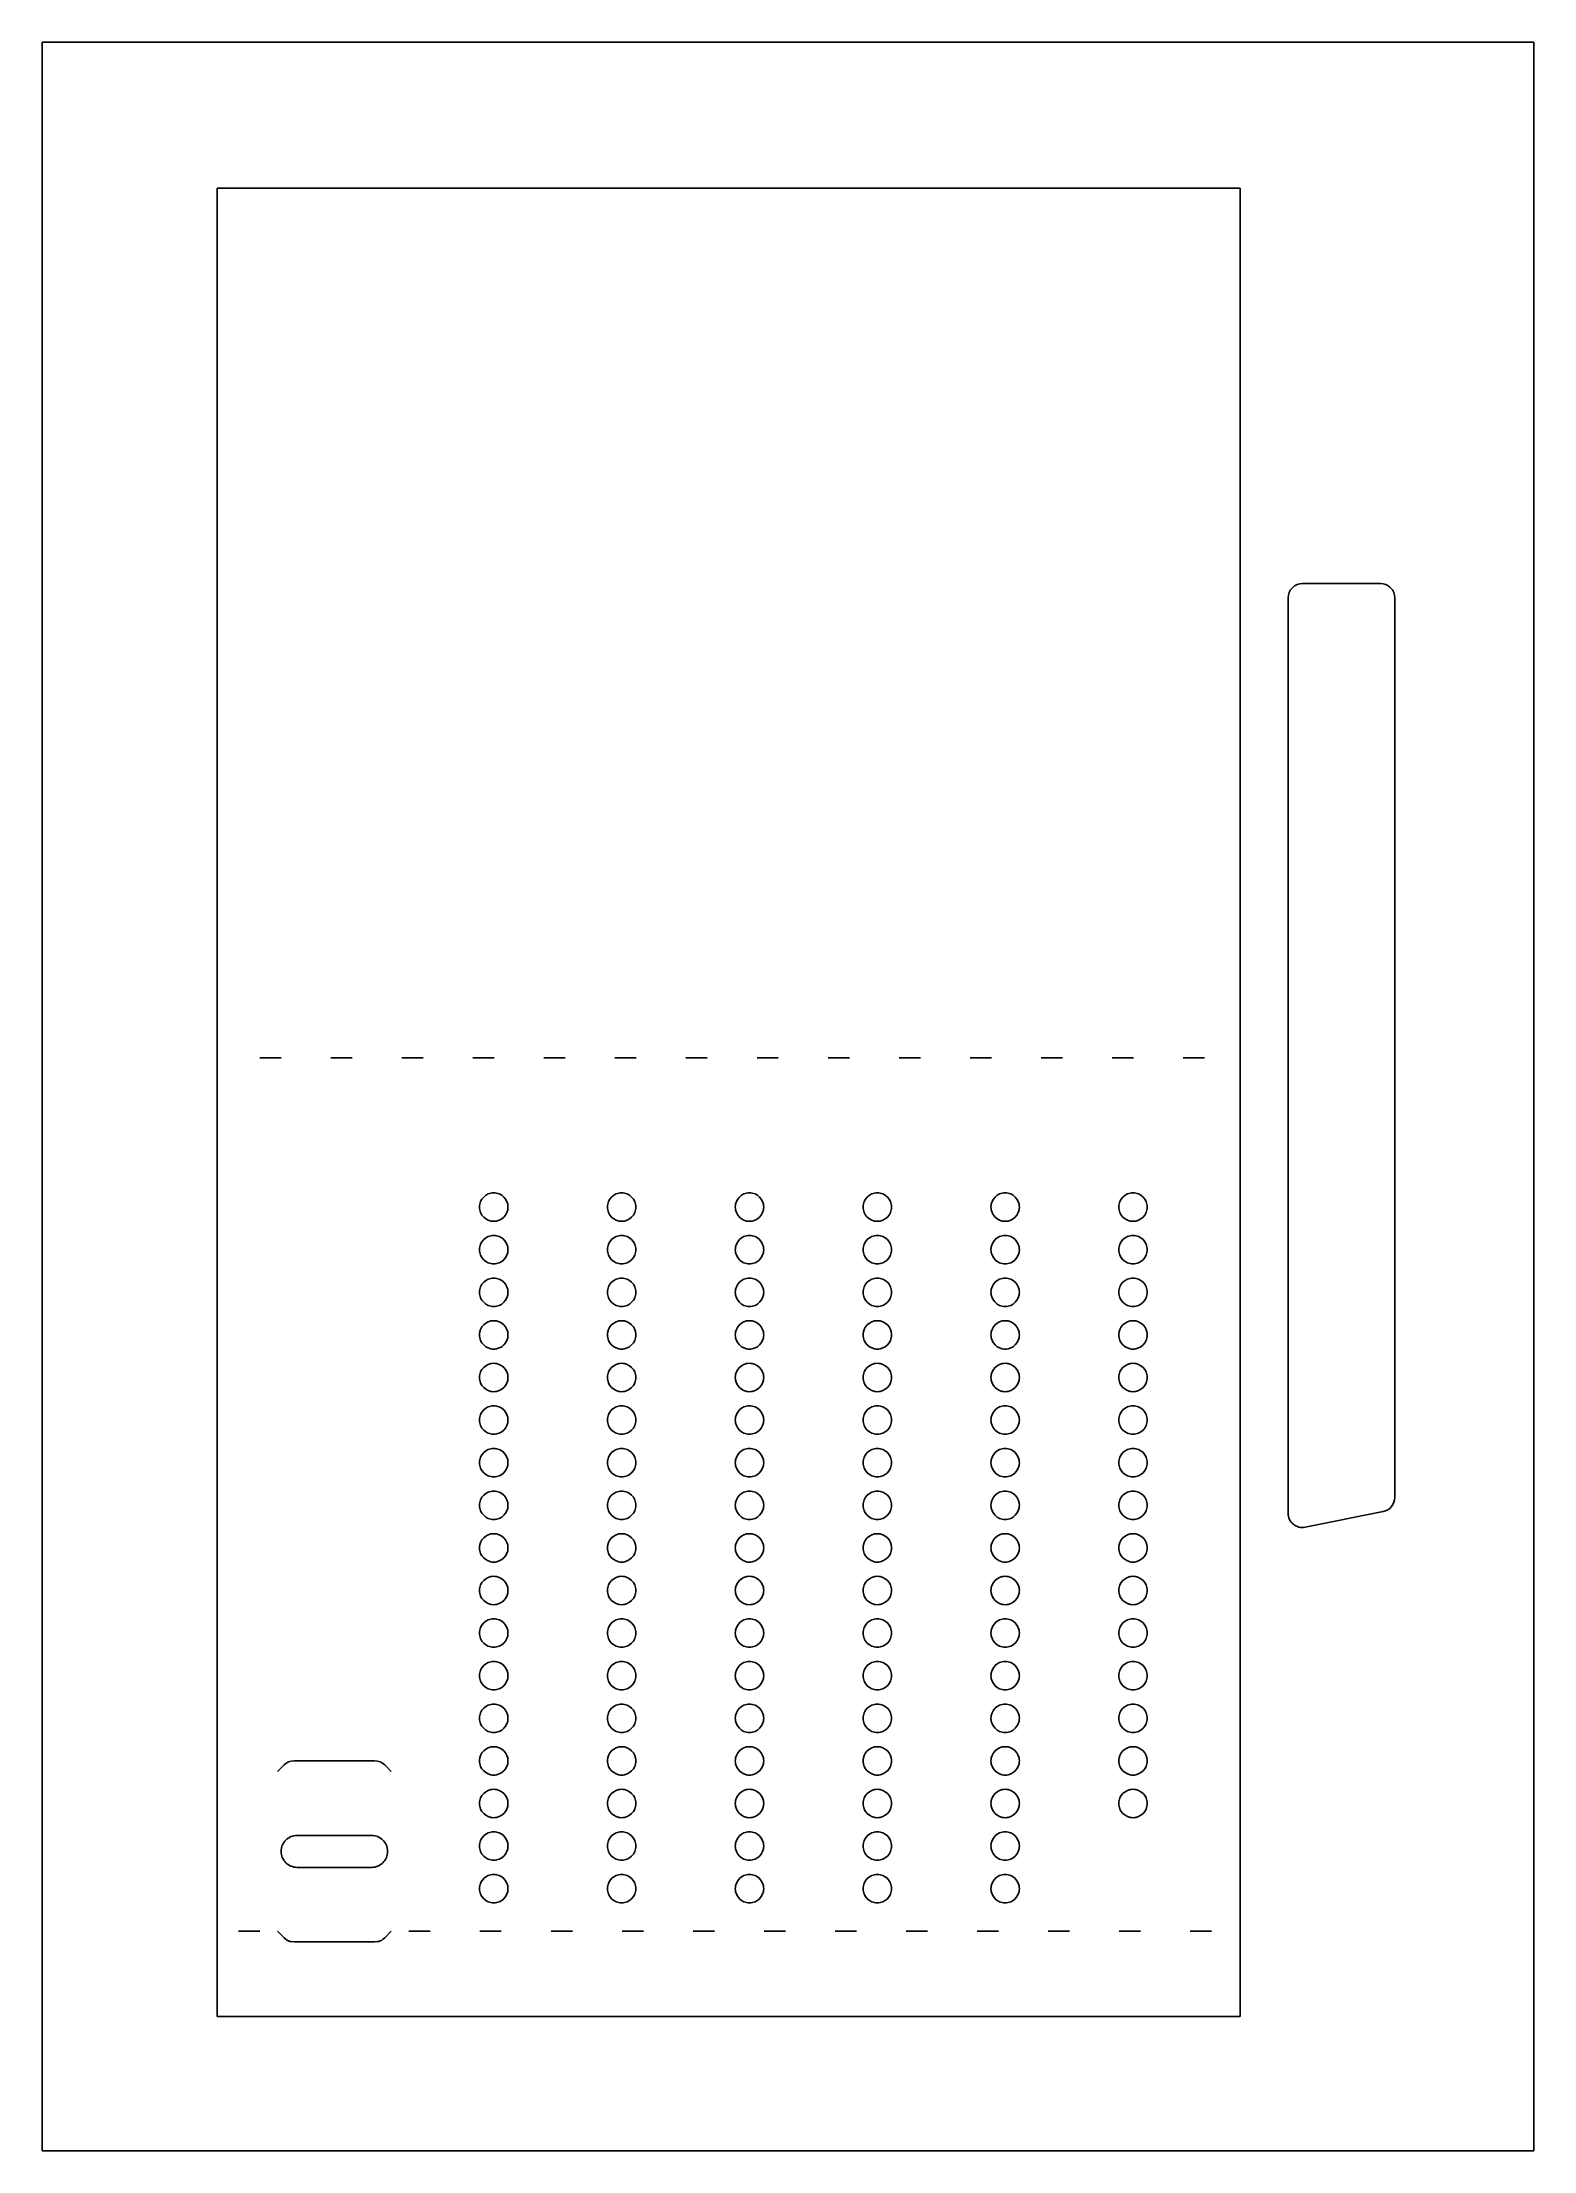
# Model space of a CAD drawing. Header units: millimetres. Extents: x 452 to 662, y -13 to 284.
import ezdxf

# ---------------------------------------------------------------- set-up
doc = ezdxf.new("R2010")
doc.units = ezdxf.units.MM
doc.header["$MEASUREMENT"] = 0
doc.layers.add('Default', color=7, linetype='Continuous')

msp = doc.modelspace()

# ---------------------------------------------------------------- linework, layer by layer
at = {"layer": 'Default'}
for points in [[(452.47, 283.99), (662.47, 283.99)], [(452.47, -13.01), (452.47, 283.99)], [(662.47, 283.99), (662.47, -13.01)], [(477.11, 197.91), (477.11, 140.91), (477.11, 74.91), (477.11, 17.91), (477.11, 5.91), (555.11, 5.91), (621.11, 5.91), (621.11, 17.91), (621.11, 74.91), (621.11, 140.91), (621.11, 197.91), (621.11, 263.41), (555.11, 263.41), (477.11, 263.41), (477.11, 197.91)], [(627.89, 205.74), (627.93, 206.1), (628.03, 206.47), (628.12, 206.66), (628.22, 206.83), (628.34, 207), (628.48, 207.15), (628.63, 207.29), (628.8, 207.41), (628.97, 207.51), (629.16, 207.6), (629.53, 207.7), (629.89, 207.74), (640.89, 207.74), (641.26, 207.7), (641.63, 207.6), (641.81, 207.51), (641.99, 207.41), (642.15, 207.29), (642.31, 207.15), (642.45, 207), (642.57, 206.83), (642.67, 206.66), (642.75, 206.47), (642.86, 206.1), (642.89, 205.74), (642.89, 78.98), (642.87, 78.66), (642.78, 78.33), (642.64, 78.01), (642.44, 77.72), (642.19, 77.46), (641.9, 77.26), (641.6, 77.11), (641.28, 77.02), (630.28, 74.82), (630.07, 74.79), (629.85, 74.79), (629.63, 74.8), (629.41, 74.84), (629.19, 74.91), (628.99, 75), (628.8, 75.11), (628.62, 75.24), (628.46, 75.38), (628.32, 75.55), (628.19, 75.73), (628.08, 75.93), (628, 76.14), (627.94, 76.35), (627.9, 76.57), (627.89, 76.78), (627.89, 205.74)], [(483.11, 140.91), (486.11, 140.91)], [(493.11, 140.91), (496.11, 140.91)], [(503.11, 140.91), (506.11, 140.91)], [(513.11, 140.91), (516.11, 140.91)], [(523.11, 140.91), (526.11, 140.91)], [(533.11, 140.91), (536.11, 140.91)], [(543.11, 140.91), (546.11, 140.91)], [(553.11, 140.91), (556.11, 140.91)], [(563.11, 140.91), (566.11, 140.91)], [(573.11, 140.91), (576.11, 140.91)], [(583.11, 140.91), (586.11, 140.91)], [(593.11, 140.91), (596.11, 140.91)], [(603.11, 140.91), (606.11, 140.91)], [(613.11, 140.91), (616.11, 140.91)], [(514.05, 119.91), (514.06, 120.12), (514.09, 120.32), (514.2, 120.69), (514.39, 121.03), (514.63, 121.33), (514.93, 121.57), (515.27, 121.76), (515.64, 121.87), (515.84, 121.9), (516.05, 121.91)], [(516.05, 121.91), (516.25, 121.9), (516.45, 121.87), (516.83, 121.76), (517.17, 121.57), (517.46, 121.33), (517.71, 121.03), (517.89, 120.69), (518.01, 120.32), (518.04, 120.12), (518.05, 119.91)], [(532.05, 119.91), (532.06, 120.12), (532.09, 120.32), (532.2, 120.69), (532.39, 121.03), (532.63, 121.33), (532.93, 121.57), (533.27, 121.76), (533.64, 121.87), (533.84, 121.9), (534.05, 121.91)], [(534.05, 121.91), (534.25, 121.9), (534.45, 121.87), (534.83, 121.76), (535.17, 121.57), (535.46, 121.33), (535.71, 121.03), (535.89, 120.69), (536.01, 120.32), (536.04, 120.12), (536.05, 119.91)], [(550.05, 119.91), (550.06, 120.12), (550.09, 120.32), (550.2, 120.69), (550.39, 121.03), (550.63, 121.33), (550.93, 121.57), (551.27, 121.76), (551.64, 121.87), (551.84, 121.9), (552.05, 121.91)], [(552.05, 121.91), (552.25, 121.9), (552.45, 121.87), (552.83, 121.76), (553.17, 121.57), (553.46, 121.33), (553.71, 121.03), (553.89, 120.69), (554.01, 120.32), (554.04, 120.12), (554.05, 119.91)], [(568.05, 119.91), (568.06, 120.12), (568.09, 120.32), (568.2, 120.69), (568.39, 121.03), (568.63, 121.33), (568.93, 121.57), (569.27, 121.76), (569.64, 121.87), (569.84, 121.9), (570.05, 121.91)], [(570.05, 121.91), (570.25, 121.9), (570.45, 121.87), (570.83, 121.76), (571.17, 121.57), (571.46, 121.33), (571.71, 121.03), (571.89, 120.69), (572.01, 120.32), (572.04, 120.12), (572.05, 119.91)], [(586.05, 119.91), (586.06, 120.12), (586.09, 120.32), (586.2, 120.69), (586.39, 121.03), (586.63, 121.33), (586.93, 121.57), (587.27, 121.76), (587.64, 121.87), (587.84, 121.9), (588.05, 121.91)], [(588.05, 121.91), (588.25, 121.9), (588.45, 121.87), (588.83, 121.76), (589.17, 121.57), (589.46, 121.33), (589.71, 121.03), (589.89, 120.69), (590.01, 120.32), (590.04, 120.12), (590.05, 119.91)], [(604.05, 119.91), (604.06, 120.12), (604.09, 120.32), (604.2, 120.69), (604.39, 121.03), (604.63, 121.33), (604.93, 121.57), (605.27, 121.76), (605.64, 121.87), (605.84, 121.9), (606.05, 121.91)], [(606.05, 121.91), (606.25, 121.9), (606.45, 121.87), (606.83, 121.76), (607.16, 121.57), (607.46, 121.33), (607.71, 121.03), (607.89, 120.69), (608.01, 120.32), (608.04, 120.12), (608.05, 119.91)], [(516.05, 117.91), (515.84, 117.92), (515.64, 117.95), (515.27, 118.07), (514.93, 118.25), (514.63, 118.5), (514.39, 118.79), (514.2, 119.13), (514.09, 119.51), (514.06, 119.71), (514.05, 119.91)], [(518.05, 119.91), (518.04, 119.71), (518.01, 119.51), (517.89, 119.13), (517.71, 118.79), (517.46, 118.5), (517.17, 118.25), (516.83, 118.07), (516.45, 117.95), (516.25, 117.92), (516.05, 117.91)], [(534.05, 117.91), (533.84, 117.92), (533.64, 117.95), (533.27, 118.07), (532.93, 118.25), (532.63, 118.5), (532.39, 118.79), (532.2, 119.13), (532.09, 119.51), (532.06, 119.71), (532.05, 119.91)], [(536.05, 119.91), (536.04, 119.71), (536.01, 119.51), (535.89, 119.13), (535.71, 118.79), (535.46, 118.5), (535.17, 118.25), (534.83, 118.07), (534.45, 117.95), (534.25, 117.92), (534.05, 117.91)], [(552.05, 117.91), (551.84, 117.92), (551.64, 117.95), (551.27, 118.07), (550.93, 118.25), (550.63, 118.5), (550.39, 118.79), (550.2, 119.13), (550.09, 119.51), (550.06, 119.71), (550.05, 119.91)], [(554.05, 119.91), (554.04, 119.71), (554.01, 119.51), (553.89, 119.13), (553.71, 118.79), (553.46, 118.5), (553.17, 118.25), (552.83, 118.07), (552.45, 117.95), (552.25, 117.92), (552.05, 117.91)], [(570.05, 117.91), (569.84, 117.92), (569.64, 117.95), (569.27, 118.07), (568.93, 118.25), (568.63, 118.5), (568.39, 118.79), (568.2, 119.13), (568.09, 119.51), (568.06, 119.71), (568.05, 119.91)], [(572.05, 119.91), (572.04, 119.71), (572.01, 119.51), (571.89, 119.13), (571.71, 118.79), (571.46, 118.5), (571.17, 118.25), (570.83, 118.07), (570.45, 117.95), (570.25, 117.92), (570.05, 117.91)], [(588.05, 117.91), (587.84, 117.92), (587.64, 117.95), (587.27, 118.07), (586.93, 118.25), (586.63, 118.5), (586.39, 118.79), (586.2, 119.13), (586.09, 119.51), (586.06, 119.71), (586.05, 119.91)], [(590.05, 119.91), (590.04, 119.71), (590.01, 119.51), (589.89, 119.13), (589.71, 118.79), (589.46, 118.5), (589.17, 118.25), (588.83, 118.07), (588.45, 117.95), (588.25, 117.92), (588.05, 117.91)], [(606.05, 117.91), (605.84, 117.92), (605.64, 117.95), (605.27, 118.07), (604.93, 118.25), (604.63, 118.5), (604.39, 118.79), (604.2, 119.13), (604.09, 119.51), (604.06, 119.71), (604.05, 119.91)], [(608.05, 119.91), (608.04, 119.71), (608.01, 119.51), (607.89, 119.13), (607.71, 118.79), (607.46, 118.5), (607.16, 118.25), (606.83, 118.07), (606.45, 117.95), (606.25, 117.92), (606.05, 117.91)], [(516.05, 115.91), (515.84, 115.9), (515.64, 115.87), (515.27, 115.76), (514.93, 115.57), (514.63, 115.33), (514.39, 115.03), (514.2, 114.69), (514.09, 114.32), (514.06, 114.12), (514.05, 113.91)], [(518.05, 113.91), (518.04, 114.12), (518.01, 114.32), (517.89, 114.69), (517.71, 115.03), (517.46, 115.33), (517.17, 115.57), (516.83, 115.76), (516.45, 115.87), (516.25, 115.9), (516.05, 115.91)], [(534.05, 115.91), (533.84, 115.9), (533.64, 115.87), (533.27, 115.76), (532.93, 115.57), (532.63, 115.33), (532.39, 115.03), (532.2, 114.69), (532.09, 114.32), (532.06, 114.12), (532.05, 113.91)], [(536.05, 113.91), (536.04, 114.12), (536.01, 114.32), (535.89, 114.69), (535.71, 115.03), (535.46, 115.33), (535.17, 115.57), (534.83, 115.76), (534.45, 115.87), (534.25, 115.9), (534.05, 115.91)], [(552.05, 115.91), (551.84, 115.9), (551.64, 115.87), (551.27, 115.76), (550.93, 115.57), (550.63, 115.33), (550.39, 115.03), (550.2, 114.69), (550.09, 114.32), (550.06, 114.12), (550.05, 113.91)], [(554.05, 113.91), (554.04, 114.12), (554.01, 114.32), (553.89, 114.69), (553.71, 115.03), (553.46, 115.33), (553.17, 115.57), (552.83, 115.76), (552.45, 115.87), (552.25, 115.9), (552.05, 115.91)], [(570.05, 115.91), (569.84, 115.9), (569.64, 115.87), (569.27, 115.76), (568.93, 115.57), (568.63, 115.33), (568.39, 115.03), (568.2, 114.69), (568.09, 114.32), (568.06, 114.12), (568.05, 113.91)], [(572.05, 113.91), (572.04, 114.12), (572.01, 114.32), (571.89, 114.69), (571.71, 115.03), (571.46, 115.33), (571.17, 115.57), (570.83, 115.76), (570.45, 115.87), (570.25, 115.9), (570.05, 115.91)], [(588.05, 115.91), (587.84, 115.9), (587.64, 115.87), (587.27, 115.76), (586.93, 115.57), (586.63, 115.33), (586.39, 115.03), (586.2, 114.69), (586.09, 114.32), (586.06, 114.12), (586.05, 113.91)], [(590.05, 113.91), (590.04, 114.12), (590.01, 114.32), (589.89, 114.69), (589.71, 115.03), (589.46, 115.33), (589.17, 115.57), (588.83, 115.76), (588.45, 115.87), (588.25, 115.9), (588.05, 115.91)], [(606.05, 115.91), (605.84, 115.9), (605.64, 115.87), (605.27, 115.76), (604.93, 115.57), (604.63, 115.33), (604.39, 115.03), (604.2, 114.69), (604.09, 114.32), (604.06, 114.12), (604.05, 113.91)], [(608.05, 113.91), (608.04, 114.12), (608.01, 114.32), (607.89, 114.69), (607.71, 115.03), (607.46, 115.33), (607.16, 115.57), (606.83, 115.76), (606.45, 115.87), (606.25, 115.9), (606.05, 115.91)], [(514.05, 113.91), (514.06, 113.71), (514.09, 113.51), (514.2, 113.13), (514.39, 112.79), (514.63, 112.5), (514.93, 112.25), (515.27, 112.07), (515.64, 111.95), (515.84, 111.92), (516.05, 111.91)], [(516.05, 111.91), (516.25, 111.92), (516.45, 111.95), (516.83, 112.07), (517.17, 112.25), (517.46, 112.5), (517.71, 112.79), (517.89, 113.13), (518.01, 113.51), (518.04, 113.71), (518.05, 113.91)], [(532.05, 113.91), (532.06, 113.71), (532.09, 113.51), (532.2, 113.13), (532.39, 112.79), (532.63, 112.5), (532.93, 112.25), (533.27, 112.07), (533.64, 111.95), (533.84, 111.92), (534.05, 111.91)], [(534.05, 111.91), (534.25, 111.92), (534.45, 111.95), (534.83, 112.07), (535.17, 112.25), (535.46, 112.5), (535.71, 112.79), (535.89, 113.13), (536.01, 113.51), (536.04, 113.71), (536.05, 113.91)], [(550.05, 113.91), (550.06, 113.71), (550.09, 113.51), (550.2, 113.13), (550.39, 112.79), (550.63, 112.5), (550.93, 112.25), (551.27, 112.07), (551.64, 111.95), (551.84, 111.92), (552.05, 111.91)], [(552.05, 111.91), (552.25, 111.92), (552.45, 111.95), (552.83, 112.07), (553.17, 112.25), (553.46, 112.5), (553.71, 112.79), (553.89, 113.13), (554.01, 113.51), (554.04, 113.71), (554.05, 113.91)], [(568.05, 113.91), (568.06, 113.71), (568.09, 113.51), (568.2, 113.13), (568.39, 112.79), (568.63, 112.5), (568.93, 112.25), (569.27, 112.07), (569.64, 111.95), (569.84, 111.92), (570.05, 111.91)], [(570.05, 111.91), (570.25, 111.92), (570.45, 111.95), (570.83, 112.07), (571.17, 112.25), (571.46, 112.5), (571.71, 112.79), (571.89, 113.13), (572.01, 113.51), (572.04, 113.71), (572.05, 113.91)], [(586.05, 113.91), (586.06, 113.71), (586.09, 113.51), (586.2, 113.13), (586.39, 112.79), (586.63, 112.5), (586.93, 112.25), (587.27, 112.07), (587.64, 111.95), (587.84, 111.92), (588.05, 111.91)], [(588.05, 111.91), (588.25, 111.92), (588.45, 111.95), (588.83, 112.07), (589.17, 112.25), (589.46, 112.5), (589.71, 112.79), (589.89, 113.13), (590.01, 113.51), (590.04, 113.71), (590.05, 113.91)], [(604.05, 113.91), (604.06, 113.71), (604.09, 113.51), (604.2, 113.13), (604.39, 112.79), (604.63, 112.5), (604.93, 112.25), (605.27, 112.07), (605.64, 111.95), (605.84, 111.92), (606.05, 111.91)], [(606.05, 111.91), (606.25, 111.92), (606.45, 111.95), (606.83, 112.07), (607.16, 112.25), (607.46, 112.5), (607.71, 112.79), (607.89, 113.13), (608.01, 113.51), (608.04, 113.71), (608.05, 113.91)], [(516.05, 109.91), (515.84, 109.9), (515.64, 109.87), (515.27, 109.76), (514.93, 109.57), (514.63, 109.33), (514.39, 109.03), (514.2, 108.69), (514.09, 108.32), (514.06, 108.12), (514.05, 107.91)], [(518.05, 107.91), (518.04, 108.12), (518.01, 108.32), (517.89, 108.69), (517.71, 109.03), (517.46, 109.33), (517.17, 109.57), (516.83, 109.76), (516.45, 109.87), (516.25, 109.9), (516.05, 109.91)], [(534.05, 109.91), (533.84, 109.9), (533.64, 109.87), (533.27, 109.76), (532.93, 109.57), (532.63, 109.33), (532.39, 109.03), (532.2, 108.69), (532.09, 108.32), (532.06, 108.12), (532.05, 107.91)], [(536.05, 107.91), (536.04, 108.12), (536.01, 108.32), (535.89, 108.69), (535.71, 109.03), (535.46, 109.33), (535.17, 109.57), (534.83, 109.76), (534.45, 109.87), (534.25, 109.9), (534.05, 109.91)], [(552.05, 109.91), (551.84, 109.9), (551.64, 109.87), (551.27, 109.76), (550.93, 109.57), (550.63, 109.33), (550.39, 109.03), (550.2, 108.69), (550.09, 108.32), (550.06, 108.12), (550.05, 107.91)], [(554.05, 107.91), (554.04, 108.12), (554.01, 108.32), (553.89, 108.69), (553.71, 109.03), (553.46, 109.33), (553.17, 109.57), (552.83, 109.76), (552.45, 109.87), (552.25, 109.9), (552.05, 109.91)], [(570.05, 109.91), (569.84, 109.9), (569.64, 109.87), (569.27, 109.76), (568.93, 109.57), (568.63, 109.33), (568.39, 109.03), (568.2, 108.69), (568.09, 108.32), (568.06, 108.12), (568.05, 107.91)], [(572.05, 107.91), (572.04, 108.12), (572.01, 108.32), (571.89, 108.69), (571.71, 109.03), (571.46, 109.33), (571.17, 109.57), (570.83, 109.76), (570.45, 109.87), (570.25, 109.9), (570.05, 109.91)], [(588.05, 109.91), (587.84, 109.9), (587.64, 109.87), (587.27, 109.76), (586.93, 109.57), (586.63, 109.33), (586.39, 109.03), (586.2, 108.69), (586.09, 108.32), (586.06, 108.12), (586.05, 107.91)], [(590.05, 107.91), (590.04, 108.12), (590.01, 108.32), (589.89, 108.69), (589.71, 109.03), (589.46, 109.33), (589.17, 109.57), (588.83, 109.76), (588.45, 109.87), (588.25, 109.9), (588.05, 109.91)], [(606.05, 109.91), (605.84, 109.9), (605.64, 109.87), (605.27, 109.76), (604.93, 109.57), (604.63, 109.33), (604.39, 109.03), (604.2, 108.69), (604.09, 108.32), (604.06, 108.12), (604.05, 107.91)], [(608.05, 107.91), (608.04, 108.12), (608.01, 108.32), (607.89, 108.69), (607.71, 109.03), (607.46, 109.33), (607.16, 109.57), (606.83, 109.76), (606.45, 109.87), (606.25, 109.9), (606.05, 109.91)], [(514.05, 107.91), (514.06, 107.71), (514.09, 107.51), (514.2, 107.13), (514.39, 106.79), (514.63, 106.5), (514.93, 106.25), (515.27, 106.07), (515.64, 105.95), (515.84, 105.92), (516.05, 105.91)], [(516.05, 105.91), (516.25, 105.92), (516.45, 105.95), (516.83, 106.07), (517.17, 106.25), (517.46, 106.5), (517.71, 106.79), (517.89, 107.13), (518.01, 107.51), (518.04, 107.71), (518.05, 107.91)], [(532.05, 107.91), (532.06, 107.71), (532.09, 107.51), (532.2, 107.13), (532.39, 106.79), (532.63, 106.5), (532.93, 106.25), (533.27, 106.07), (533.64, 105.95), (533.84, 105.92), (534.05, 105.91)], [(534.05, 105.91), (534.25, 105.92), (534.45, 105.95), (534.83, 106.07), (535.17, 106.25), (535.46, 106.5), (535.71, 106.79), (535.89, 107.13), (536.01, 107.51), (536.04, 107.71), (536.05, 107.91)], [(550.05, 107.91), (550.06, 107.71), (550.09, 107.51), (550.2, 107.13), (550.39, 106.79), (550.63, 106.5), (550.93, 106.25), (551.27, 106.07), (551.64, 105.95), (551.84, 105.92), (552.05, 105.91)], [(552.05, 105.91), (552.25, 105.92), (552.45, 105.95), (552.83, 106.07), (553.17, 106.25), (553.46, 106.5), (553.71, 106.79), (553.89, 107.13), (554.01, 107.51), (554.04, 107.71), (554.05, 107.91)], [(568.05, 107.91), (568.06, 107.71), (568.09, 107.51), (568.2, 107.13), (568.39, 106.79), (568.63, 106.5), (568.93, 106.25), (569.27, 106.07), (569.64, 105.95), (569.84, 105.92), (570.05, 105.91)], [(570.05, 105.91), (570.25, 105.92), (570.45, 105.95), (570.83, 106.07), (571.17, 106.25), (571.46, 106.5), (571.71, 106.79), (571.89, 107.13), (572.01, 107.51), (572.04, 107.71), (572.05, 107.91)], [(586.05, 107.91), (586.06, 107.71), (586.09, 107.51), (586.2, 107.13), (586.39, 106.79), (586.63, 106.5), (586.93, 106.25), (587.27, 106.07), (587.64, 105.95), (587.84, 105.92), (588.05, 105.91)], [(588.05, 105.91), (588.25, 105.92), (588.45, 105.95), (588.83, 106.07), (589.17, 106.25), (589.46, 106.5), (589.71, 106.79), (589.89, 107.13), (590.01, 107.51), (590.04, 107.71), (590.05, 107.91)], [(604.05, 107.91), (604.06, 107.71), (604.09, 107.51), (604.2, 107.13), (604.39, 106.79), (604.63, 106.5), (604.93, 106.25), (605.27, 106.07), (605.64, 105.95), (605.84, 105.92), (606.05, 105.91)], [(606.05, 105.91), (606.25, 105.92), (606.45, 105.95), (606.83, 106.07), (607.16, 106.25), (607.46, 106.5), (607.71, 106.79), (607.89, 107.13), (608.01, 107.51), (608.04, 107.71), (608.05, 107.91)], [(516.05, 103.91), (515.84, 103.9), (515.64, 103.87), (515.27, 103.76), (514.93, 103.57), (514.63, 103.33), (514.39, 103.03), (514.2, 102.69), (514.09, 102.32), (514.06, 102.12), (514.05, 101.91)], [(514.05, 101.91), (514.06, 101.71), (514.09, 101.51), (514.2, 101.13), (514.39, 100.79), (514.63, 100.5), (514.93, 100.25), (515.27, 100.07), (515.64, 99.95), (515.84, 99.92), (516.05, 99.91)], [(518.05, 101.91), (518.04, 102.12), (518.01, 102.32), (517.89, 102.69), (517.71, 103.03), (517.46, 103.33), (517.17, 103.57), (516.83, 103.76), (516.45, 103.87), (516.25, 103.9), (516.05, 103.91)], [(516.05, 99.91), (516.25, 99.92), (516.45, 99.95), (516.83, 100.07), (517.17, 100.25), (517.46, 100.5), (517.71, 100.79), (517.89, 101.13), (518.01, 101.51), (518.04, 101.71), (518.05, 101.91)], [(534.05, 103.91), (533.84, 103.9), (533.64, 103.87), (533.27, 103.76), (532.93, 103.57), (532.63, 103.33), (532.39, 103.03), (532.2, 102.69), (532.09, 102.32), (532.06, 102.12), (532.05, 101.91)], [(532.05, 101.91), (532.06, 101.71), (532.09, 101.51), (532.2, 101.13), (532.39, 100.79), (532.63, 100.5), (532.93, 100.25), (533.27, 100.07), (533.64, 99.95), (533.84, 99.92), (534.05, 99.91)], [(536.05, 101.91), (536.04, 102.12), (536.01, 102.32), (535.89, 102.69), (535.71, 103.03), (535.46, 103.33), (535.17, 103.57), (534.83, 103.76), (534.45, 103.87), (534.25, 103.9), (534.05, 103.91)], [(534.05, 99.91), (534.25, 99.92), (534.45, 99.95), (534.83, 100.07), (535.17, 100.25), (535.46, 100.5), (535.71, 100.79), (535.89, 101.13), (536.01, 101.51), (536.04, 101.71), (536.05, 101.91)], [(552.05, 103.91), (551.84, 103.9), (551.64, 103.87), (551.27, 103.76), (550.93, 103.57), (550.63, 103.33), (550.39, 103.03), (550.2, 102.69), (550.09, 102.32), (550.06, 102.12), (550.05, 101.91)], [(550.05, 101.91), (550.06, 101.71), (550.09, 101.51), (550.2, 101.13), (550.39, 100.79), (550.63, 100.5), (550.93, 100.25), (551.27, 100.07), (551.64, 99.95), (551.84, 99.92), (552.05, 99.91)], [(554.05, 101.91), (554.04, 102.12), (554.01, 102.32), (553.89, 102.69), (553.71, 103.03), (553.46, 103.33), (553.17, 103.57), (552.83, 103.76), (552.45, 103.87), (552.25, 103.9), (552.05, 103.91)], [(552.05, 99.91), (552.25, 99.92), (552.45, 99.95), (552.83, 100.07), (553.17, 100.25), (553.46, 100.5), (553.71, 100.79), (553.89, 101.13), (554.01, 101.51), (554.04, 101.71), (554.05, 101.91)], [(570.05, 103.91), (569.84, 103.9), (569.64, 103.87), (569.27, 103.76), (568.93, 103.57), (568.63, 103.33), (568.39, 103.03), (568.2, 102.69), (568.09, 102.32), (568.06, 102.12), (568.05, 101.91)], [(568.05, 101.91), (568.06, 101.71), (568.09, 101.51), (568.2, 101.13), (568.39, 100.79), (568.63, 100.5), (568.93, 100.25), (569.27, 100.07), (569.64, 99.95), (569.84, 99.92), (570.05, 99.91)], [(572.05, 101.91), (572.04, 102.12), (572.01, 102.32), (571.89, 102.69), (571.71, 103.03), (571.46, 103.33), (571.17, 103.57), (570.83, 103.76), (570.45, 103.87), (570.25, 103.9), (570.05, 103.91)], [(570.05, 99.91), (570.25, 99.92), (570.45, 99.95), (570.83, 100.07), (571.17, 100.25), (571.46, 100.5), (571.71, 100.79), (571.89, 101.13), (572.01, 101.51), (572.04, 101.71), (572.05, 101.91)], [(588.05, 103.91), (587.84, 103.9), (587.64, 103.87), (587.27, 103.76), (586.93, 103.57), (586.63, 103.33), (586.39, 103.03), (586.2, 102.69), (586.09, 102.32), (586.06, 102.12), (586.05, 101.91)], [(586.05, 101.91), (586.06, 101.71), (586.09, 101.51), (586.2, 101.13), (586.39, 100.79), (586.63, 100.5), (586.93, 100.25), (587.27, 100.07), (587.64, 99.95), (587.84, 99.92), (588.05, 99.91)], [(590.05, 101.91), (590.04, 102.12), (590.01, 102.32), (589.89, 102.69), (589.71, 103.03), (589.46, 103.33), (589.17, 103.57), (588.83, 103.76), (588.45, 103.87), (588.25, 103.9), (588.05, 103.91)], [(588.05, 99.91), (588.25, 99.92), (588.45, 99.95), (588.83, 100.07), (589.17, 100.25), (589.46, 100.5), (589.71, 100.79), (589.89, 101.13), (590.01, 101.51), (590.04, 101.71), (590.05, 101.91)], [(606.05, 103.91), (605.84, 103.9), (605.64, 103.87), (605.27, 103.76), (604.93, 103.57), (604.63, 103.33), (604.39, 103.03), (604.2, 102.69), (604.09, 102.32), (604.06, 102.12), (604.05, 101.91)], [(604.05, 101.91), (604.06, 101.71), (604.09, 101.51), (604.2, 101.13), (604.39, 100.79), (604.63, 100.5), (604.93, 100.25), (605.27, 100.07), (605.64, 99.95), (605.84, 99.92), (606.05, 99.91)], [(608.05, 101.91), (608.04, 102.12), (608.01, 102.32), (607.89, 102.69), (607.71, 103.03), (607.46, 103.33), (607.16, 103.57), (606.83, 103.76), (606.45, 103.87), (606.25, 103.9), (606.05, 103.91)], [(606.05, 99.91), (606.25, 99.92), (606.45, 99.95), (606.83, 100.07), (607.16, 100.25), (607.46, 100.5), (607.71, 100.79), (607.89, 101.13), (608.01, 101.51), (608.04, 101.71), (608.05, 101.91)], [(516.05, 97.91), (515.84, 97.9), (515.64, 97.87), (515.27, 97.76), (514.93, 97.57), (514.63, 97.33), (514.39, 97.03), (514.2, 96.69), (514.09, 96.32), (514.06, 96.12), (514.05, 95.91)], [(514.05, 95.91), (514.06, 95.71), (514.09, 95.51), (514.2, 95.13), (514.39, 94.79), (514.63, 94.5), (514.93, 94.25), (515.27, 94.07), (515.64, 93.95), (515.84, 93.92), (516.05, 93.91)], [(518.05, 95.91), (518.04, 96.12), (518.01, 96.32), (517.89, 96.69), (517.71, 97.03), (517.46, 97.33), (517.17, 97.57), (516.83, 97.76), (516.45, 97.87), (516.25, 97.9), (516.05, 97.91)], [(516.05, 93.91), (516.25, 93.92), (516.45, 93.95), (516.83, 94.07), (517.17, 94.25), (517.46, 94.5), (517.71, 94.79), (517.89, 95.13), (518.01, 95.51), (518.04, 95.71), (518.05, 95.91)], [(534.05, 97.91), (533.84, 97.9), (533.64, 97.87), (533.27, 97.76), (532.93, 97.57), (532.63, 97.33), (532.39, 97.03), (532.2, 96.69), (532.09, 96.32), (532.06, 96.12), (532.05, 95.91)], [(532.05, 95.91), (532.06, 95.71), (532.09, 95.51), (532.2, 95.13), (532.39, 94.79), (532.63, 94.5), (532.93, 94.25), (533.27, 94.07), (533.64, 93.95), (533.84, 93.92), (534.05, 93.91)], [(536.05, 95.91), (536.04, 96.12), (536.01, 96.32), (535.89, 96.69), (535.71, 97.03), (535.46, 97.33), (535.17, 97.57), (534.83, 97.76), (534.45, 97.87), (534.25, 97.9), (534.05, 97.91)], [(534.05, 93.91), (534.25, 93.92), (534.45, 93.95), (534.83, 94.07), (535.17, 94.25), (535.46, 94.5), (535.71, 94.79), (535.89, 95.13), (536.01, 95.51), (536.04, 95.71), (536.05, 95.91)], [(552.05, 97.91), (551.84, 97.9), (551.64, 97.87), (551.27, 97.76), (550.93, 97.57), (550.63, 97.33), (550.39, 97.03), (550.2, 96.69), (550.09, 96.32), (550.06, 96.12), (550.05, 95.91)], [(550.05, 95.91), (550.06, 95.71), (550.09, 95.51), (550.2, 95.13), (550.39, 94.79), (550.63, 94.5), (550.93, 94.25), (551.27, 94.07), (551.64, 93.95), (551.84, 93.92), (552.05, 93.91)], [(554.05, 95.91), (554.04, 96.12), (554.01, 96.32), (553.89, 96.69), (553.71, 97.03), (553.46, 97.33), (553.17, 97.57), (552.83, 97.76), (552.45, 97.87), (552.25, 97.9), (552.05, 97.91)], [(552.05, 93.91), (552.25, 93.92), (552.45, 93.95), (552.83, 94.07), (553.17, 94.25), (553.46, 94.5), (553.71, 94.79), (553.89, 95.13), (554.01, 95.51), (554.04, 95.71), (554.05, 95.91)], [(570.05, 97.91), (569.84, 97.9), (569.64, 97.87), (569.27, 97.76), (568.93, 97.57), (568.63, 97.33), (568.39, 97.03), (568.2, 96.69), (568.09, 96.32), (568.06, 96.12), (568.05, 95.91)], [(568.05, 95.91), (568.06, 95.71), (568.09, 95.51), (568.2, 95.13), (568.39, 94.79), (568.63, 94.5), (568.93, 94.25), (569.27, 94.07), (569.64, 93.95), (569.84, 93.92), (570.05, 93.91)], [(572.05, 95.91), (572.04, 96.12), (572.01, 96.32), (571.89, 96.69), (571.71, 97.03), (571.46, 97.33), (571.17, 97.57), (570.83, 97.76), (570.45, 97.87), (570.25, 97.9), (570.05, 97.91)], [(570.05, 93.91), (570.25, 93.92), (570.45, 93.95), (570.83, 94.07), (571.17, 94.25), (571.46, 94.5), (571.71, 94.79), (571.89, 95.13), (572.01, 95.51), (572.04, 95.71), (572.05, 95.91)], [(588.05, 97.91), (587.84, 97.9), (587.64, 97.87), (587.27, 97.76), (586.93, 97.57), (586.63, 97.33), (586.39, 97.03), (586.2, 96.69), (586.09, 96.32), (586.06, 96.12), (586.05, 95.91)], [(586.05, 95.91), (586.06, 95.71), (586.09, 95.51), (586.2, 95.13), (586.39, 94.79), (586.63, 94.5), (586.93, 94.25), (587.27, 94.07), (587.64, 93.95), (587.84, 93.92), (588.05, 93.91)], [(590.05, 95.91), (590.04, 96.12), (590.01, 96.32), (589.89, 96.69), (589.71, 97.03), (589.46, 97.33), (589.17, 97.57), (588.83, 97.76), (588.45, 97.87), (588.25, 97.9), (588.05, 97.91)], [(588.05, 93.91), (588.25, 93.92), (588.45, 93.95), (588.83, 94.07), (589.17, 94.25), (589.46, 94.5), (589.71, 94.79), (589.89, 95.13), (590.01, 95.51), (590.04, 95.71), (590.05, 95.91)], [(606.05, 97.91), (605.84, 97.9), (605.64, 97.87), (605.27, 97.76), (604.93, 97.57), (604.63, 97.33), (604.39, 97.03), (604.2, 96.69), (604.09, 96.32), (604.06, 96.12), (604.05, 95.91)], [(604.05, 95.91), (604.06, 95.71), (604.09, 95.51), (604.2, 95.13), (604.39, 94.79), (604.63, 94.5), (604.93, 94.25), (605.27, 94.07), (605.64, 93.95), (605.84, 93.92), (606.05, 93.91)], [(608.05, 95.91), (608.04, 96.12), (608.01, 96.32), (607.89, 96.69), (607.71, 97.03), (607.46, 97.33), (607.16, 97.57), (606.83, 97.76), (606.45, 97.87), (606.25, 97.9), (606.05, 97.91)], [(606.05, 93.91), (606.25, 93.92), (606.45, 93.95), (606.83, 94.07), (607.16, 94.25), (607.46, 94.5), (607.71, 94.79), (607.89, 95.13), (608.01, 95.51), (608.04, 95.71), (608.05, 95.91)], [(516.05, 91.91), (515.84, 91.9), (515.64, 91.87), (515.27, 91.76), (514.93, 91.57), (514.63, 91.33), (514.39, 91.03), (514.2, 90.69), (514.09, 90.32), (514.06, 90.12), (514.05, 89.91)], [(514.05, 89.91), (514.06, 89.71), (514.09, 89.51), (514.2, 89.13), (514.39, 88.79), (514.63, 88.5), (514.93, 88.25), (515.27, 88.07), (515.64, 87.95), (515.84, 87.92), (516.05, 87.91)], [(518.05, 89.91), (518.04, 90.12), (518.01, 90.32), (517.89, 90.69), (517.71, 91.03), (517.46, 91.33), (517.17, 91.57), (516.83, 91.76), (516.45, 91.87), (516.25, 91.9), (516.05, 91.91)], [(516.05, 87.91), (516.25, 87.92), (516.45, 87.95), (516.83, 88.07), (517.17, 88.25), (517.46, 88.5), (517.71, 88.79), (517.89, 89.13), (518.01, 89.51), (518.04, 89.71), (518.05, 89.91)], [(534.05, 91.91), (533.84, 91.9), (533.64, 91.87), (533.27, 91.76), (532.93, 91.57), (532.63, 91.33), (532.39, 91.03), (532.2, 90.69), (532.09, 90.32), (532.06, 90.12), (532.05, 89.91)], [(532.05, 89.91), (532.06, 89.71), (532.09, 89.51), (532.2, 89.13), (532.39, 88.79), (532.63, 88.5), (532.93, 88.25), (533.27, 88.07), (533.64, 87.95), (533.84, 87.92), (534.05, 87.91)], [(536.05, 89.91), (536.04, 90.12), (536.01, 90.32), (535.89, 90.69), (535.71, 91.03), (535.46, 91.33), (535.17, 91.57), (534.83, 91.76), (534.45, 91.87), (534.25, 91.9), (534.05, 91.91)], [(534.05, 87.91), (534.25, 87.92), (534.45, 87.95), (534.83, 88.07), (535.17, 88.25), (535.46, 88.5), (535.71, 88.79), (535.89, 89.13), (536.01, 89.51), (536.04, 89.71), (536.05, 89.91)], [(552.05, 91.91), (551.84, 91.9), (551.64, 91.87), (551.27, 91.76), (550.93, 91.57), (550.63, 91.33), (550.39, 91.03), (550.2, 90.69), (550.09, 90.32), (550.06, 90.12), (550.05, 89.91)], [(550.05, 89.91), (550.06, 89.71), (550.09, 89.51), (550.2, 89.13), (550.39, 88.79), (550.63, 88.5), (550.93, 88.25), (551.27, 88.07), (551.64, 87.95), (551.84, 87.92), (552.05, 87.91)], [(554.05, 89.91), (554.04, 90.12), (554.01, 90.32), (553.89, 90.69), (553.71, 91.03), (553.46, 91.33), (553.17, 91.57), (552.83, 91.76), (552.45, 91.87), (552.25, 91.9), (552.05, 91.91)], [(552.05, 87.91), (552.25, 87.92), (552.45, 87.95), (552.83, 88.07), (553.17, 88.25), (553.46, 88.5), (553.71, 88.79), (553.89, 89.13), (554.01, 89.51), (554.04, 89.71), (554.05, 89.91)], [(570.05, 91.91), (569.84, 91.9), (569.64, 91.87), (569.27, 91.76), (568.93, 91.57), (568.63, 91.33), (568.39, 91.03), (568.2, 90.69), (568.09, 90.32), (568.06, 90.12), (568.05, 89.91)], [(568.05, 89.91), (568.06, 89.71), (568.09, 89.51), (568.2, 89.13), (568.39, 88.79), (568.63, 88.5), (568.93, 88.25), (569.27, 88.07), (569.64, 87.95), (569.84, 87.92), (570.05, 87.91)], [(572.05, 89.91), (572.04, 90.12), (572.01, 90.32), (571.89, 90.69), (571.71, 91.03), (571.46, 91.33), (571.17, 91.57), (570.83, 91.76), (570.45, 91.87), (570.25, 91.9), (570.05, 91.91)], [(570.05, 87.91), (570.25, 87.92), (570.45, 87.95), (570.83, 88.07), (571.17, 88.25), (571.46, 88.5), (571.71, 88.79), (571.89, 89.13), (572.01, 89.51), (572.04, 89.71), (572.05, 89.91)], [(588.05, 91.91), (587.84, 91.9), (587.64, 91.87), (587.27, 91.76), (586.93, 91.57), (586.63, 91.33), (586.39, 91.03), (586.2, 90.69), (586.09, 90.32), (586.06, 90.12), (586.05, 89.91)], [(586.05, 89.91), (586.06, 89.71), (586.09, 89.51), (586.2, 89.13), (586.39, 88.79), (586.63, 88.5), (586.93, 88.25), (587.27, 88.07), (587.64, 87.95), (587.84, 87.92), (588.05, 87.91)], [(590.05, 89.91), (590.04, 90.12), (590.01, 90.32), (589.89, 90.69), (589.71, 91.03), (589.46, 91.33), (589.17, 91.57), (588.83, 91.76), (588.45, 91.87), (588.25, 91.9), (588.05, 91.91)], [(588.05, 87.91), (588.25, 87.92), (588.45, 87.95), (588.83, 88.07), (589.17, 88.25), (589.46, 88.5), (589.71, 88.79), (589.89, 89.13), (590.01, 89.51), (590.04, 89.71), (590.05, 89.91)], [(606.05, 91.91), (605.84, 91.9), (605.64, 91.87), (605.27, 91.76), (604.93, 91.57), (604.63, 91.33), (604.39, 91.03), (604.2, 90.69), (604.09, 90.32), (604.06, 90.12), (604.05, 89.91)], [(604.05, 89.91), (604.06, 89.71), (604.09, 89.51), (604.2, 89.13), (604.39, 88.79), (604.63, 88.5), (604.93, 88.25), (605.27, 88.07), (605.64, 87.95), (605.84, 87.92), (606.05, 87.91)], [(608.05, 89.91), (608.04, 90.12), (608.01, 90.32), (607.89, 90.69), (607.71, 91.03), (607.46, 91.33), (607.16, 91.57), (606.83, 91.76), (606.45, 91.87), (606.25, 91.9), (606.05, 91.91)], [(606.05, 87.91), (606.25, 87.92), (606.45, 87.95), (606.83, 88.07), (607.16, 88.25), (607.46, 88.5), (607.71, 88.79), (607.89, 89.13), (608.01, 89.51), (608.04, 89.71), (608.05, 89.91)], [(516.05, 85.91), (515.84, 85.9), (515.64, 85.87), (515.27, 85.76), (514.93, 85.57), (514.63, 85.33), (514.39, 85.03), (514.2, 84.69), (514.09, 84.32), (514.06, 84.12), (514.05, 83.91)], [(514.05, 83.91), (514.06, 83.71), (514.09, 83.51), (514.2, 83.13), (514.39, 82.79), (514.63, 82.5), (514.93, 82.25), (515.27, 82.07), (515.64, 81.95), (515.84, 81.92), (516.05, 81.91)], [(518.05, 83.91), (518.04, 84.12), (518.01, 84.32), (517.89, 84.69), (517.71, 85.03), (517.46, 85.33), (517.17, 85.57), (516.83, 85.76), (516.45, 85.87), (516.25, 85.9), (516.05, 85.91)], [(516.05, 81.91), (516.25, 81.92), (516.45, 81.95), (516.83, 82.07), (517.17, 82.25), (517.46, 82.5), (517.71, 82.79), (517.89, 83.13), (518.01, 83.51), (518.04, 83.71), (518.05, 83.91)], [(534.05, 85.91), (533.84, 85.9), (533.64, 85.87), (533.27, 85.76), (532.93, 85.57), (532.63, 85.33), (532.39, 85.03), (532.2, 84.69), (532.09, 84.32), (532.06, 84.12), (532.05, 83.91)], [(532.05, 83.91), (532.06, 83.71), (532.09, 83.51), (532.2, 83.13), (532.39, 82.79), (532.63, 82.5), (532.93, 82.25), (533.27, 82.07), (533.64, 81.95), (533.84, 81.92), (534.05, 81.91)], [(536.05, 83.91), (536.04, 84.12), (536.01, 84.32), (535.89, 84.69), (535.71, 85.03), (535.46, 85.33), (535.17, 85.57), (534.83, 85.76), (534.45, 85.87), (534.25, 85.9), (534.05, 85.91)], [(534.05, 81.91), (534.25, 81.92), (534.45, 81.95), (534.83, 82.07), (535.17, 82.25), (535.46, 82.5), (535.71, 82.79), (535.89, 83.13), (536.01, 83.51), (536.04, 83.71), (536.05, 83.91)], [(552.05, 85.91), (551.84, 85.9), (551.64, 85.87), (551.27, 85.76), (550.93, 85.57), (550.63, 85.33), (550.39, 85.03), (550.2, 84.69), (550.09, 84.32), (550.06, 84.12), (550.05, 83.91)], [(550.05, 83.91), (550.06, 83.71), (550.09, 83.51), (550.2, 83.13), (550.39, 82.79), (550.63, 82.5), (550.93, 82.25), (551.27, 82.07), (551.64, 81.95), (551.84, 81.92), (552.05, 81.91)], [(554.05, 83.91), (554.04, 84.12), (554.01, 84.32), (553.89, 84.69), (553.71, 85.03), (553.46, 85.33), (553.17, 85.57), (552.83, 85.76), (552.45, 85.87), (552.25, 85.9), (552.05, 85.91)], [(552.05, 81.91), (552.25, 81.92), (552.45, 81.95), (552.83, 82.07), (553.17, 82.25), (553.46, 82.5), (553.71, 82.79), (553.89, 83.13), (554.01, 83.51), (554.04, 83.71), (554.05, 83.91)], [(570.05, 85.91), (569.84, 85.9), (569.64, 85.87), (569.27, 85.76), (568.93, 85.57), (568.63, 85.33), (568.39, 85.03), (568.2, 84.69), (568.09, 84.32), (568.06, 84.12), (568.05, 83.91)], [(568.05, 83.91), (568.06, 83.71), (568.09, 83.51), (568.2, 83.13), (568.39, 82.79), (568.63, 82.5), (568.93, 82.25), (569.27, 82.07), (569.64, 81.95), (569.84, 81.92), (570.05, 81.91)], [(572.05, 83.91), (572.04, 84.12), (572.01, 84.32), (571.89, 84.69), (571.71, 85.03), (571.46, 85.33), (571.17, 85.57), (570.83, 85.76), (570.45, 85.87), (570.25, 85.9), (570.05, 85.91)], [(570.05, 81.91), (570.25, 81.92), (570.45, 81.95), (570.83, 82.07), (571.17, 82.25), (571.46, 82.5), (571.71, 82.79), (571.89, 83.13), (572.01, 83.51), (572.04, 83.71), (572.05, 83.91)], [(588.05, 85.91), (587.84, 85.9), (587.64, 85.87), (587.27, 85.76), (586.93, 85.57), (586.63, 85.33), (586.39, 85.03), (586.2, 84.69), (586.09, 84.32), (586.06, 84.12), (586.05, 83.91)], [(586.05, 83.91), (586.06, 83.71), (586.09, 83.51), (586.2, 83.13), (586.39, 82.79), (586.63, 82.5), (586.93, 82.25), (587.27, 82.07), (587.64, 81.95), (587.84, 81.92), (588.05, 81.91)], [(590.05, 83.91), (590.04, 84.12), (590.01, 84.32), (589.89, 84.69), (589.71, 85.03), (589.46, 85.33), (589.17, 85.57), (588.83, 85.76), (588.45, 85.87), (588.25, 85.9), (588.05, 85.91)], [(588.05, 81.91), (588.25, 81.92), (588.45, 81.95), (588.83, 82.07), (589.17, 82.25), (589.46, 82.5), (589.71, 82.79), (589.89, 83.13), (590.01, 83.51), (590.04, 83.71), (590.05, 83.91)], [(606.05, 85.91), (605.84, 85.9), (605.64, 85.87), (605.27, 85.76), (604.93, 85.57), (604.63, 85.33), (604.39, 85.03), (604.2, 84.69), (604.09, 84.32), (604.06, 84.12), (604.05, 83.91)], [(604.05, 83.91), (604.06, 83.71), (604.09, 83.51), (604.2, 83.13), (604.39, 82.79), (604.63, 82.5), (604.93, 82.25), (605.27, 82.07), (605.64, 81.95), (605.84, 81.92), (606.05, 81.91)], [(608.05, 83.91), (608.04, 84.12), (608.01, 84.32), (607.89, 84.69), (607.71, 85.03), (607.46, 85.33), (607.16, 85.57), (606.83, 85.76), (606.45, 85.87), (606.25, 85.9), (606.05, 85.91)], [(606.05, 81.91), (606.25, 81.92), (606.45, 81.95), (606.83, 82.07), (607.16, 82.25), (607.46, 82.5), (607.71, 82.79), (607.89, 83.13), (608.01, 83.51), (608.04, 83.71), (608.05, 83.91)], [(516.05, 79.91), (515.84, 79.9), (515.64, 79.87), (515.27, 79.76), (514.93, 79.57), (514.63, 79.33), (514.39, 79.03), (514.2, 78.69), (514.09, 78.32), (514.06, 78.12), (514.05, 77.91)], [(514.05, 77.91), (514.06, 77.71), (514.09, 77.51), (514.2, 77.13), (514.39, 76.79), (514.63, 76.5), (514.93, 76.25), (515.27, 76.07), (515.64, 75.95), (515.84, 75.92), (516.05, 75.91)], [(518.05, 77.91), (518.04, 78.12), (518.01, 78.32), (517.89, 78.69), (517.71, 79.03), (517.46, 79.33), (517.17, 79.57), (516.83, 79.76), (516.45, 79.87), (516.25, 79.9), (516.05, 79.91)], [(516.05, 75.91), (516.25, 75.92), (516.45, 75.95), (516.83, 76.07), (517.17, 76.25), (517.46, 76.5), (517.71, 76.79), (517.89, 77.13), (518.01, 77.51), (518.04, 77.71), (518.05, 77.91)], [(534.05, 79.91), (533.84, 79.9), (533.64, 79.87), (533.27, 79.76), (532.93, 79.57), (532.63, 79.33), (532.39, 79.03), (532.2, 78.69), (532.09, 78.32), (532.06, 78.12), (532.05, 77.91)], [(532.05, 77.91), (532.06, 77.71), (532.09, 77.51), (532.2, 77.13), (532.39, 76.79), (532.63, 76.5), (532.93, 76.25), (533.27, 76.07), (533.64, 75.95), (533.84, 75.92), (534.05, 75.91)], [(536.05, 77.91), (536.04, 78.12), (536.01, 78.32), (535.89, 78.69), (535.71, 79.03), (535.46, 79.33), (535.17, 79.57), (534.83, 79.76), (534.45, 79.87), (534.25, 79.9), (534.05, 79.91)], [(534.05, 75.91), (534.25, 75.92), (534.45, 75.95), (534.83, 76.07), (535.17, 76.25), (535.46, 76.5), (535.71, 76.79), (535.89, 77.13), (536.01, 77.51), (536.04, 77.71), (536.05, 77.91)], [(552.05, 79.91), (551.84, 79.9), (551.64, 79.87), (551.27, 79.76), (550.93, 79.57), (550.63, 79.33), (550.39, 79.03), (550.2, 78.69), (550.09, 78.32), (550.06, 78.12), (550.05, 77.91)], [(550.05, 77.91), (550.06, 77.71), (550.09, 77.51), (550.2, 77.13), (550.39, 76.79), (550.63, 76.5), (550.93, 76.25), (551.27, 76.07), (551.64, 75.95), (551.84, 75.92), (552.05, 75.91)], [(554.05, 77.91), (554.04, 78.12), (554.01, 78.32), (553.89, 78.69), (553.71, 79.03), (553.46, 79.33), (553.17, 79.57), (552.83, 79.76), (552.45, 79.87), (552.25, 79.9), (552.05, 79.91)], [(552.05, 75.91), (552.25, 75.92), (552.45, 75.95), (552.83, 76.07), (553.17, 76.25), (553.46, 76.5), (553.71, 76.79), (553.89, 77.13), (554.01, 77.51), (554.04, 77.71), (554.05, 77.91)], [(570.05, 79.91), (569.84, 79.9), (569.64, 79.87), (569.27, 79.76), (568.93, 79.57), (568.63, 79.33), (568.39, 79.03), (568.2, 78.69), (568.09, 78.32), (568.06, 78.12), (568.05, 77.91)], [(568.05, 77.91), (568.06, 77.71), (568.09, 77.51), (568.2, 77.13), (568.39, 76.79), (568.63, 76.5), (568.93, 76.25), (569.27, 76.07), (569.64, 75.95), (569.84, 75.92), (570.05, 75.91)], [(572.05, 77.91), (572.04, 78.12), (572.01, 78.32), (571.89, 78.69), (571.71, 79.03), (571.46, 79.33), (571.17, 79.57), (570.83, 79.76), (570.45, 79.87), (570.25, 79.9), (570.05, 79.91)], [(570.05, 75.91), (570.25, 75.92), (570.45, 75.95), (570.83, 76.07), (571.17, 76.25), (571.46, 76.5), (571.71, 76.79), (571.89, 77.13), (572.01, 77.51), (572.04, 77.71), (572.05, 77.91)], [(588.05, 79.91), (587.84, 79.9), (587.64, 79.87), (587.27, 79.76), (586.93, 79.57), (586.63, 79.33), (586.39, 79.03), (586.2, 78.69), (586.09, 78.32), (586.06, 78.12), (586.05, 77.91)], [(586.05, 77.91), (586.06, 77.71), (586.09, 77.51), (586.2, 77.13), (586.39, 76.79), (586.63, 76.5), (586.93, 76.25), (587.27, 76.07), (587.64, 75.95), (587.84, 75.92), (588.05, 75.91)], [(590.05, 77.91), (590.04, 78.12), (590.01, 78.32), (589.89, 78.69), (589.71, 79.03), (589.46, 79.33), (589.17, 79.57), (588.83, 79.76), (588.45, 79.87), (588.25, 79.9), (588.05, 79.91)], [(588.05, 75.91), (588.25, 75.92), (588.45, 75.95), (588.83, 76.07), (589.17, 76.25), (589.46, 76.5), (589.71, 76.79), (589.89, 77.13), (590.01, 77.51), (590.04, 77.71), (590.05, 77.91)], [(606.05, 79.91), (605.84, 79.9), (605.64, 79.87), (605.27, 79.76), (604.93, 79.57), (604.63, 79.33), (604.39, 79.03), (604.2, 78.69), (604.09, 78.32), (604.06, 78.12), (604.05, 77.91)], [(604.05, 77.91), (604.06, 77.71), (604.09, 77.51), (604.2, 77.13), (604.39, 76.79), (604.63, 76.5), (604.93, 76.25), (605.27, 76.07), (605.64, 75.95), (605.84, 75.92), (606.05, 75.91)], [(608.05, 77.91), (608.04, 78.12), (608.01, 78.32), (607.89, 78.69), (607.71, 79.03), (607.46, 79.33), (607.16, 79.57), (606.83, 79.76), (606.45, 79.87), (606.25, 79.9), (606.05, 79.91)], [(606.05, 75.91), (606.25, 75.92), (606.45, 75.95), (606.83, 76.07), (607.16, 76.25), (607.46, 76.5), (607.71, 76.79), (607.89, 77.13), (608.01, 77.51), (608.04, 77.71), (608.05, 77.91)], [(516.05, 73.91), (515.84, 73.9), (515.64, 73.87), (515.27, 73.76), (514.93, 73.57), (514.63, 73.33), (514.39, 73.03), (514.2, 72.69), (514.09, 72.32), (514.06, 72.12), (514.05, 71.91)], [(514.05, 71.91), (514.06, 71.71), (514.09, 71.51), (514.2, 71.13), (514.39, 70.79), (514.63, 70.5), (514.93, 70.25), (515.27, 70.07), (515.64, 69.95), (515.84, 69.92), (516.05, 69.91)], [(518.05, 71.91), (518.04, 72.12), (518.01, 72.32), (517.89, 72.69), (517.71, 73.03), (517.46, 73.33), (517.17, 73.57), (516.83, 73.76), (516.45, 73.87), (516.25, 73.9), (516.05, 73.91)], [(516.05, 69.91), (516.25, 69.92), (516.45, 69.95), (516.83, 70.07), (517.17, 70.25), (517.46, 70.5), (517.71, 70.79), (517.89, 71.13), (518.01, 71.51), (518.04, 71.71), (518.05, 71.91)], [(534.05, 73.91), (533.84, 73.9), (533.64, 73.87), (533.27, 73.76), (532.93, 73.57), (532.63, 73.33), (532.39, 73.03), (532.2, 72.69), (532.09, 72.32), (532.06, 72.12), (532.05, 71.91)], [(532.05, 71.91), (532.06, 71.71), (532.09, 71.51), (532.2, 71.13), (532.39, 70.79), (532.63, 70.5), (532.93, 70.25), (533.27, 70.07), (533.64, 69.95), (533.84, 69.92), (534.05, 69.91)], [(536.05, 71.91), (536.04, 72.12), (536.01, 72.32), (535.89, 72.69), (535.71, 73.03), (535.46, 73.33), (535.17, 73.57), (534.83, 73.76), (534.45, 73.87), (534.25, 73.9), (534.05, 73.91)], [(534.05, 69.91), (534.25, 69.92), (534.45, 69.95), (534.83, 70.07), (535.17, 70.25), (535.46, 70.5), (535.71, 70.79), (535.89, 71.13), (536.01, 71.51), (536.04, 71.71), (536.05, 71.91)], [(552.05, 73.91), (551.84, 73.9), (551.64, 73.87), (551.27, 73.76), (550.93, 73.57), (550.63, 73.33), (550.39, 73.03), (550.2, 72.69), (550.09, 72.32), (550.06, 72.12), (550.05, 71.91)], [(550.05, 71.91), (550.06, 71.71), (550.09, 71.51), (550.2, 71.13), (550.39, 70.79), (550.63, 70.5), (550.93, 70.25), (551.27, 70.07), (551.64, 69.95), (551.84, 69.92), (552.05, 69.91)], [(554.05, 71.91), (554.04, 72.12), (554.01, 72.32), (553.89, 72.69), (553.71, 73.03), (553.46, 73.33), (553.17, 73.57), (552.83, 73.76), (552.45, 73.87), (552.25, 73.9), (552.05, 73.91)], [(552.05, 69.91), (552.25, 69.92), (552.45, 69.95), (552.83, 70.07), (553.17, 70.25), (553.46, 70.5), (553.71, 70.79), (553.89, 71.13), (554.01, 71.51), (554.04, 71.71), (554.05, 71.91)], [(570.05, 73.91), (569.84, 73.9), (569.64, 73.87), (569.27, 73.76), (568.93, 73.57), (568.63, 73.33), (568.39, 73.03), (568.2, 72.69), (568.09, 72.32), (568.06, 72.12), (568.05, 71.91)], [(568.05, 71.91), (568.06, 71.71), (568.09, 71.51), (568.2, 71.13), (568.39, 70.79), (568.63, 70.5), (568.93, 70.25), (569.27, 70.07), (569.64, 69.95), (569.84, 69.92), (570.05, 69.91)], [(572.05, 71.91), (572.04, 72.12), (572.01, 72.32), (571.89, 72.69), (571.71, 73.03), (571.46, 73.33), (571.17, 73.57), (570.83, 73.76), (570.45, 73.87), (570.25, 73.9), (570.05, 73.91)], [(570.05, 69.91), (570.25, 69.92), (570.45, 69.95), (570.83, 70.07), (571.17, 70.25), (571.46, 70.5), (571.71, 70.79), (571.89, 71.13), (572.01, 71.51), (572.04, 71.71), (572.05, 71.91)], [(588.05, 73.91), (587.84, 73.9), (587.64, 73.87), (587.27, 73.76), (586.93, 73.57), (586.63, 73.33), (586.39, 73.03), (586.2, 72.69), (586.09, 72.32), (586.06, 72.12), (586.05, 71.91)], [(586.05, 71.91), (586.06, 71.71), (586.09, 71.51), (586.2, 71.13), (586.39, 70.79), (586.63, 70.5), (586.93, 70.25), (587.27, 70.07), (587.64, 69.95), (587.84, 69.92), (588.05, 69.91)], [(590.05, 71.91), (590.04, 72.12), (590.01, 72.32), (589.89, 72.69), (589.71, 73.03), (589.46, 73.33), (589.17, 73.57), (588.83, 73.76), (588.45, 73.87), (588.25, 73.9), (588.05, 73.91)], [(588.05, 69.91), (588.25, 69.92), (588.45, 69.95), (588.83, 70.07), (589.17, 70.25), (589.46, 70.5), (589.71, 70.79), (589.89, 71.13), (590.01, 71.51), (590.04, 71.71), (590.05, 71.91)], [(606.05, 73.91), (605.84, 73.9), (605.64, 73.87), (605.27, 73.76), (604.93, 73.57), (604.63, 73.33), (604.39, 73.03), (604.2, 72.69), (604.09, 72.32), (604.06, 72.12), (604.05, 71.91)], [(604.05, 71.91), (604.06, 71.71), (604.09, 71.51), (604.2, 71.13), (604.39, 70.79), (604.63, 70.5), (604.93, 70.25), (605.27, 70.07), (605.64, 69.95), (605.84, 69.92), (606.05, 69.91)], [(608.05, 71.91), (608.04, 72.12), (608.01, 72.32), (607.89, 72.69), (607.71, 73.03), (607.46, 73.33), (607.16, 73.57), (606.83, 73.76), (606.45, 73.87), (606.25, 73.9), (606.05, 73.91)], [(606.05, 69.91), (606.25, 69.92), (606.45, 69.95), (606.83, 70.07), (607.16, 70.25), (607.46, 70.5), (607.71, 70.79), (607.89, 71.13), (608.01, 71.51), (608.04, 71.71), (608.05, 71.91)], [(516.05, 67.91), (515.84, 67.9), (515.64, 67.87), (515.27, 67.76), (514.93, 67.57), (514.63, 67.33), (514.39, 67.03), (514.2, 66.69), (514.09, 66.32), (514.06, 66.12), (514.05, 65.91)], [(514.05, 65.91), (514.06, 65.71), (514.09, 65.51), (514.2, 65.13), (514.39, 64.79), (514.63, 64.5), (514.93, 64.25), (515.27, 64.07), (515.64, 63.95), (515.84, 63.92), (516.05, 63.91)], [(518.05, 65.91), (518.04, 66.12), (518.01, 66.32), (517.89, 66.69), (517.71, 67.03), (517.46, 67.33), (517.17, 67.57), (516.83, 67.76), (516.45, 67.87), (516.25, 67.9), (516.05, 67.91)], [(516.05, 63.91), (516.25, 63.92), (516.45, 63.95), (516.83, 64.07), (517.17, 64.25), (517.46, 64.5), (517.71, 64.79), (517.89, 65.13), (518.01, 65.51), (518.04, 65.71), (518.05, 65.91)], [(534.05, 67.91), (533.84, 67.9), (533.64, 67.87), (533.27, 67.76), (532.93, 67.57), (532.63, 67.33), (532.39, 67.03), (532.2, 66.69), (532.09, 66.32), (532.06, 66.12), (532.05, 65.91)], [(532.05, 65.91), (532.06, 65.71), (532.09, 65.51), (532.2, 65.13), (532.39, 64.79), (532.63, 64.5), (532.93, 64.25), (533.27, 64.07), (533.64, 63.95), (533.84, 63.92), (534.05, 63.91)], [(536.05, 65.91), (536.04, 66.12), (536.01, 66.32), (535.89, 66.69), (535.71, 67.03), (535.46, 67.33), (535.17, 67.57), (534.83, 67.76), (534.45, 67.87), (534.25, 67.9), (534.05, 67.91)], [(534.05, 63.91), (534.25, 63.92), (534.45, 63.95), (534.83, 64.07), (535.17, 64.25), (535.46, 64.5), (535.71, 64.79), (535.89, 65.13), (536.01, 65.51), (536.04, 65.71), (536.05, 65.91)], [(552.05, 67.91), (551.84, 67.9), (551.64, 67.87), (551.27, 67.76), (550.93, 67.57), (550.63, 67.33), (550.39, 67.03), (550.2, 66.69), (550.09, 66.32), (550.06, 66.12), (550.05, 65.91)], [(550.05, 65.91), (550.06, 65.71), (550.09, 65.51), (550.2, 65.13), (550.39, 64.79), (550.63, 64.5), (550.93, 64.25), (551.27, 64.07), (551.64, 63.95), (551.84, 63.92), (552.05, 63.91)], [(554.05, 65.91), (554.04, 66.12), (554.01, 66.32), (553.89, 66.69), (553.71, 67.03), (553.46, 67.33), (553.17, 67.57), (552.83, 67.76), (552.45, 67.87), (552.25, 67.9), (552.05, 67.91)], [(552.05, 63.91), (552.25, 63.92), (552.45, 63.95), (552.83, 64.07), (553.17, 64.25), (553.46, 64.5), (553.71, 64.79), (553.89, 65.13), (554.01, 65.51), (554.04, 65.71), (554.05, 65.91)], [(570.05, 67.91), (569.84, 67.9), (569.64, 67.87), (569.27, 67.76), (568.93, 67.57), (568.63, 67.33), (568.39, 67.03), (568.2, 66.69), (568.09, 66.32), (568.06, 66.12), (568.05, 65.91)], [(568.05, 65.91), (568.06, 65.71), (568.09, 65.51), (568.2, 65.13), (568.39, 64.79), (568.63, 64.5), (568.93, 64.25), (569.27, 64.07), (569.64, 63.95), (569.84, 63.92), (570.05, 63.91)], [(572.05, 65.91), (572.04, 66.12), (572.01, 66.32), (571.89, 66.69), (571.71, 67.03), (571.46, 67.33), (571.17, 67.57), (570.83, 67.76), (570.45, 67.87), (570.25, 67.9), (570.05, 67.91)], [(570.05, 63.91), (570.25, 63.92), (570.45, 63.95), (570.83, 64.07), (571.17, 64.25), (571.46, 64.5), (571.71, 64.79), (571.89, 65.13), (572.01, 65.51), (572.04, 65.71), (572.05, 65.91)], [(588.05, 67.91), (587.84, 67.9), (587.64, 67.87), (587.27, 67.76), (586.93, 67.57), (586.63, 67.33), (586.39, 67.03), (586.2, 66.69), (586.09, 66.32), (586.06, 66.12), (586.05, 65.91)], [(586.05, 65.91), (586.06, 65.71), (586.09, 65.51), (586.2, 65.13), (586.39, 64.79), (586.63, 64.5), (586.93, 64.25), (587.27, 64.07), (587.64, 63.95), (587.84, 63.92), (588.05, 63.91)], [(590.05, 65.91), (590.04, 66.12), (590.01, 66.32), (589.89, 66.69), (589.71, 67.03), (589.46, 67.33), (589.17, 67.57), (588.83, 67.76), (588.45, 67.87), (588.25, 67.9), (588.05, 67.91)], [(588.05, 63.91), (588.25, 63.92), (588.45, 63.95), (588.83, 64.07), (589.17, 64.25), (589.46, 64.5), (589.71, 64.79), (589.89, 65.13), (590.01, 65.51), (590.04, 65.71), (590.05, 65.91)], [(606.05, 67.91), (605.84, 67.9), (605.64, 67.87), (605.27, 67.76), (604.93, 67.57), (604.63, 67.33), (604.39, 67.03), (604.2, 66.69), (604.09, 66.32), (604.06, 66.12), (604.05, 65.91)], [(604.05, 65.91), (604.06, 65.71), (604.09, 65.51), (604.2, 65.13), (604.39, 64.79), (604.63, 64.5), (604.93, 64.25), (605.27, 64.07), (605.64, 63.95), (605.84, 63.92), (606.05, 63.91)], [(608.05, 65.91), (608.04, 66.12), (608.01, 66.32), (607.89, 66.69), (607.71, 67.03), (607.46, 67.33), (607.16, 67.57), (606.83, 67.76), (606.45, 67.87), (606.25, 67.9), (606.05, 67.91)], [(606.05, 63.91), (606.25, 63.92), (606.45, 63.95), (606.83, 64.07), (607.16, 64.25), (607.46, 64.5), (607.71, 64.79), (607.89, 65.13), (608.01, 65.51), (608.04, 65.71), (608.05, 65.91)], [(516.05, 61.91), (515.84, 61.9), (515.64, 61.87), (515.27, 61.76), (514.93, 61.57), (514.63, 61.33), (514.39, 61.03), (514.2, 60.69), (514.09, 60.32), (514.06, 60.12), (514.05, 59.91)], [(514.05, 59.91), (514.06, 59.71), (514.09, 59.51), (514.2, 59.13), (514.39, 58.79), (514.63, 58.5), (514.93, 58.25), (515.27, 58.07), (515.64, 57.95), (515.84, 57.92), (516.05, 57.91)], [(518.05, 59.91), (518.04, 60.12), (518.01, 60.32), (517.89, 60.69), (517.71, 61.03), (517.46, 61.33), (517.17, 61.57), (516.83, 61.76), (516.45, 61.87), (516.25, 61.9), (516.05, 61.91)], [(516.05, 57.91), (516.25, 57.92), (516.45, 57.95), (516.83, 58.07), (517.17, 58.25), (517.46, 58.5), (517.71, 58.79), (517.89, 59.13), (518.01, 59.51), (518.04, 59.71), (518.05, 59.91)], [(534.05, 61.91), (533.84, 61.9), (533.64, 61.87), (533.27, 61.76), (532.93, 61.57), (532.63, 61.33), (532.39, 61.03), (532.2, 60.69), (532.09, 60.32), (532.06, 60.12), (532.05, 59.91)], [(532.05, 59.91), (532.06, 59.71), (532.09, 59.51), (532.2, 59.13), (532.39, 58.79), (532.63, 58.5), (532.93, 58.25), (533.27, 58.07), (533.64, 57.95), (533.84, 57.92), (534.05, 57.91)], [(536.05, 59.91), (536.04, 60.12), (536.01, 60.32), (535.89, 60.69), (535.71, 61.03), (535.46, 61.33), (535.17, 61.57), (534.83, 61.76), (534.45, 61.87), (534.25, 61.9), (534.05, 61.91)], [(534.05, 57.91), (534.25, 57.92), (534.45, 57.95), (534.83, 58.07), (535.17, 58.25), (535.46, 58.5), (535.71, 58.79), (535.89, 59.13), (536.01, 59.51), (536.04, 59.71), (536.05, 59.91)], [(552.05, 61.91), (551.84, 61.9), (551.64, 61.87), (551.27, 61.76), (550.93, 61.57), (550.63, 61.33), (550.39, 61.03), (550.2, 60.69), (550.09, 60.32), (550.06, 60.12), (550.05, 59.91)], [(550.05, 59.91), (550.06, 59.71), (550.09, 59.51), (550.2, 59.13), (550.39, 58.79), (550.63, 58.5), (550.93, 58.25), (551.27, 58.07), (551.64, 57.95), (551.84, 57.92), (552.05, 57.91)], [(554.05, 59.91), (554.04, 60.12), (554.01, 60.32), (553.89, 60.69), (553.71, 61.03), (553.46, 61.33), (553.17, 61.57), (552.83, 61.76), (552.45, 61.87), (552.25, 61.9), (552.05, 61.91)], [(552.05, 57.91), (552.25, 57.92), (552.45, 57.95), (552.83, 58.07), (553.17, 58.25), (553.46, 58.5), (553.71, 58.79), (553.89, 59.13), (554.01, 59.51), (554.04, 59.71), (554.05, 59.91)], [(570.05, 61.91), (569.84, 61.9), (569.64, 61.87), (569.27, 61.76), (568.93, 61.57), (568.63, 61.33), (568.39, 61.03), (568.2, 60.69), (568.09, 60.32), (568.06, 60.12), (568.05, 59.91)], [(568.05, 59.91), (568.06, 59.71), (568.09, 59.51), (568.2, 59.13), (568.39, 58.79), (568.63, 58.5), (568.93, 58.25), (569.27, 58.07), (569.64, 57.95), (569.84, 57.92), (570.05, 57.91)], [(572.05, 59.91), (572.04, 60.12), (572.01, 60.32), (571.89, 60.69), (571.71, 61.03), (571.46, 61.33), (571.17, 61.57), (570.83, 61.76), (570.45, 61.87), (570.25, 61.9), (570.05, 61.91)], [(570.05, 57.91), (570.25, 57.92), (570.45, 57.95), (570.83, 58.07), (571.17, 58.25), (571.46, 58.5), (571.71, 58.79), (571.89, 59.13), (572.01, 59.51), (572.04, 59.71), (572.05, 59.91)], [(588.05, 61.91), (587.84, 61.9), (587.64, 61.87), (587.27, 61.76), (586.93, 61.57), (586.63, 61.33), (586.39, 61.03), (586.2, 60.69), (586.09, 60.32), (586.06, 60.12), (586.05, 59.91)], [(586.05, 59.91), (586.06, 59.71), (586.09, 59.51), (586.2, 59.13), (586.39, 58.79), (586.63, 58.5), (586.93, 58.25), (587.27, 58.07), (587.64, 57.95), (587.84, 57.92), (588.05, 57.91)], [(590.05, 59.91), (590.04, 60.12), (590.01, 60.32), (589.89, 60.69), (589.71, 61.03), (589.46, 61.33), (589.17, 61.57), (588.83, 61.76), (588.45, 61.87), (588.25, 61.9), (588.05, 61.91)], [(588.05, 57.91), (588.25, 57.92), (588.45, 57.95), (588.83, 58.07), (589.17, 58.25), (589.46, 58.5), (589.71, 58.79), (589.89, 59.13), (590.01, 59.51), (590.04, 59.71), (590.05, 59.91)], [(606.05, 61.91), (605.84, 61.9), (605.64, 61.87), (605.27, 61.76), (604.93, 61.57), (604.63, 61.33), (604.39, 61.03), (604.2, 60.69), (604.09, 60.32), (604.06, 60.12), (604.05, 59.91)], [(604.05, 59.91), (604.06, 59.71), (604.09, 59.51), (604.2, 59.13), (604.39, 58.79), (604.63, 58.5), (604.93, 58.25), (605.27, 58.07), (605.64, 57.95), (605.84, 57.92), (606.05, 57.91)], [(608.05, 59.91), (608.04, 60.12), (608.01, 60.32), (607.89, 60.69), (607.71, 61.03), (607.46, 61.33), (607.16, 61.57), (606.83, 61.76), (606.45, 61.87), (606.25, 61.9), (606.05, 61.91)], [(606.05, 57.91), (606.25, 57.92), (606.45, 57.95), (606.83, 58.07), (607.16, 58.25), (607.46, 58.5), (607.71, 58.79), (607.89, 59.13), (608.01, 59.51), (608.04, 59.71), (608.05, 59.91)], [(516.05, 55.91), (515.84, 55.9), (515.64, 55.87), (515.27, 55.76), (514.93, 55.57), (514.63, 55.33), (514.39, 55.03), (514.2, 54.69), (514.09, 54.32), (514.06, 54.12), (514.05, 53.91)], [(514.05, 53.91), (514.06, 53.71), (514.09, 53.51), (514.2, 53.13), (514.39, 52.79), (514.63, 52.5), (514.93, 52.25), (515.27, 52.07), (515.64, 51.95), (515.84, 51.92), (516.05, 51.91)], [(518.05, 53.91), (518.04, 54.12), (518.01, 54.32), (517.89, 54.69), (517.71, 55.03), (517.46, 55.33), (517.17, 55.57), (516.83, 55.76), (516.45, 55.87), (516.25, 55.9), (516.05, 55.91)], [(516.05, 51.91), (516.25, 51.92), (516.45, 51.95), (516.83, 52.07), (517.17, 52.25), (517.46, 52.5), (517.71, 52.79), (517.89, 53.13), (518.01, 53.51), (518.04, 53.71), (518.05, 53.91)], [(534.05, 55.91), (533.84, 55.9), (533.64, 55.87), (533.27, 55.76), (532.93, 55.57), (532.63, 55.33), (532.39, 55.03), (532.2, 54.69), (532.09, 54.32), (532.06, 54.12), (532.05, 53.91)], [(532.05, 53.91), (532.06, 53.71), (532.09, 53.51), (532.2, 53.13), (532.39, 52.79), (532.63, 52.5), (532.93, 52.25), (533.27, 52.07), (533.64, 51.95), (533.84, 51.92), (534.05, 51.91)], [(536.05, 53.91), (536.04, 54.12), (536.01, 54.32), (535.89, 54.69), (535.71, 55.03), (535.46, 55.33), (535.17, 55.57), (534.83, 55.76), (534.45, 55.87), (534.25, 55.9), (534.05, 55.91)], [(534.05, 51.91), (534.25, 51.92), (534.45, 51.95), (534.83, 52.07), (535.17, 52.25), (535.46, 52.5), (535.71, 52.79), (535.89, 53.13), (536.01, 53.51), (536.04, 53.71), (536.05, 53.91)], [(552.05, 55.91), (551.84, 55.9), (551.64, 55.87), (551.27, 55.76), (550.93, 55.57), (550.63, 55.33), (550.39, 55.03), (550.2, 54.69), (550.09, 54.32), (550.06, 54.12), (550.05, 53.91)], [(550.05, 53.91), (550.06, 53.71), (550.09, 53.51), (550.2, 53.13), (550.39, 52.79), (550.63, 52.5), (550.93, 52.25), (551.27, 52.07), (551.64, 51.95), (551.84, 51.92), (552.05, 51.91)], [(554.05, 53.91), (554.04, 54.12), (554.01, 54.32), (553.89, 54.69), (553.71, 55.03), (553.46, 55.33), (553.17, 55.57), (552.83, 55.76), (552.45, 55.87), (552.25, 55.9), (552.05, 55.91)], [(552.05, 51.91), (552.25, 51.92), (552.45, 51.95), (552.83, 52.07), (553.17, 52.25), (553.46, 52.5), (553.71, 52.79), (553.89, 53.13), (554.01, 53.51), (554.04, 53.71), (554.05, 53.91)], [(570.05, 55.91), (569.84, 55.9), (569.64, 55.87), (569.27, 55.76), (568.93, 55.57), (568.63, 55.33), (568.39, 55.03), (568.2, 54.69), (568.09, 54.32), (568.06, 54.12), (568.05, 53.91)], [(568.05, 53.91), (568.06, 53.71), (568.09, 53.51), (568.2, 53.13), (568.39, 52.79), (568.63, 52.5), (568.93, 52.25), (569.27, 52.07), (569.64, 51.95), (569.84, 51.92), (570.05, 51.91)], [(572.05, 53.91), (572.04, 54.12), (572.01, 54.32), (571.89, 54.69), (571.71, 55.03), (571.46, 55.33), (571.17, 55.57), (570.83, 55.76), (570.45, 55.87), (570.25, 55.9), (570.05, 55.91)], [(570.05, 51.91), (570.25, 51.92), (570.45, 51.95), (570.83, 52.07), (571.17, 52.25), (571.46, 52.5), (571.71, 52.79), (571.89, 53.13), (572.01, 53.51), (572.04, 53.71), (572.05, 53.91)], [(588.05, 55.91), (587.84, 55.9), (587.64, 55.87), (587.27, 55.76), (586.93, 55.57), (586.63, 55.33), (586.39, 55.03), (586.2, 54.69), (586.09, 54.32), (586.06, 54.12), (586.05, 53.91)], [(586.05, 53.91), (586.06, 53.71), (586.09, 53.51), (586.2, 53.13), (586.39, 52.79), (586.63, 52.5), (586.93, 52.25), (587.27, 52.07), (587.64, 51.95), (587.84, 51.92), (588.05, 51.91)], [(590.05, 53.91), (590.04, 54.12), (590.01, 54.32), (589.89, 54.69), (589.71, 55.03), (589.46, 55.33), (589.17, 55.57), (588.83, 55.76), (588.45, 55.87), (588.25, 55.9), (588.05, 55.91)], [(588.05, 51.91), (588.25, 51.92), (588.45, 51.95), (588.83, 52.07), (589.17, 52.25), (589.46, 52.5), (589.71, 52.79), (589.89, 53.13), (590.01, 53.51), (590.04, 53.71), (590.05, 53.91)], [(606.05, 55.91), (605.84, 55.9), (605.64, 55.87), (605.27, 55.76), (604.93, 55.57), (604.63, 55.33), (604.39, 55.03), (604.2, 54.69), (604.09, 54.32), (604.06, 54.12), (604.05, 53.91)], [(604.05, 53.91), (604.06, 53.71), (604.09, 53.51), (604.2, 53.13), (604.39, 52.79), (604.63, 52.5), (604.93, 52.25), (605.27, 52.07), (605.64, 51.95), (605.84, 51.92), (606.05, 51.91)], [(608.05, 53.91), (608.04, 54.12), (608.01, 54.32), (607.89, 54.69), (607.71, 55.03), (607.46, 55.33), (607.16, 55.57), (606.83, 55.76), (606.45, 55.87), (606.25, 55.9), (606.05, 55.91)], [(606.05, 51.91), (606.25, 51.92), (606.45, 51.95), (606.83, 52.07), (607.16, 52.25), (607.46, 52.5), (607.71, 52.79), (607.89, 53.13), (608.01, 53.51), (608.04, 53.71), (608.05, 53.91)], [(516.05, 49.91), (515.84, 49.9), (515.64, 49.87), (515.27, 49.76), (514.93, 49.57), (514.63, 49.33), (514.39, 49.03), (514.2, 48.69), (514.09, 48.32), (514.06, 48.12), (514.05, 47.91)], [(514.05, 47.91), (514.06, 47.71), (514.09, 47.51), (514.2, 47.13), (514.39, 46.79), (514.63, 46.5), (514.93, 46.25), (515.27, 46.07), (515.64, 45.95), (515.84, 45.92), (516.05, 45.91)], [(518.05, 47.91), (518.04, 48.12), (518.01, 48.32), (517.89, 48.69), (517.71, 49.03), (517.46, 49.33), (517.17, 49.57), (516.83, 49.76), (516.45, 49.87), (516.25, 49.9), (516.05, 49.91)], [(516.05, 45.91), (516.25, 45.92), (516.45, 45.95), (516.83, 46.07), (517.17, 46.25), (517.46, 46.5), (517.71, 46.79), (517.89, 47.13), (518.01, 47.51), (518.04, 47.71), (518.05, 47.91)], [(534.05, 49.91), (533.84, 49.9), (533.64, 49.87), (533.27, 49.76), (532.93, 49.57), (532.63, 49.33), (532.39, 49.03), (532.2, 48.69), (532.09, 48.32), (532.06, 48.12), (532.05, 47.91)], [(532.05, 47.91), (532.06, 47.71), (532.09, 47.51), (532.2, 47.13), (532.39, 46.79), (532.63, 46.5), (532.93, 46.25), (533.27, 46.07), (533.64, 45.95), (533.84, 45.92), (534.05, 45.91)], [(536.05, 47.91), (536.04, 48.12), (536.01, 48.32), (535.89, 48.69), (535.71, 49.03), (535.46, 49.33), (535.17, 49.57), (534.83, 49.76), (534.45, 49.87), (534.25, 49.9), (534.05, 49.91)], [(534.05, 45.91), (534.25, 45.92), (534.45, 45.95), (534.83, 46.07), (535.17, 46.25), (535.46, 46.5), (535.71, 46.79), (535.89, 47.13), (536.01, 47.51), (536.04, 47.71), (536.05, 47.91)], [(552.05, 49.91), (551.84, 49.9), (551.64, 49.87), (551.27, 49.76), (550.93, 49.57), (550.63, 49.33), (550.39, 49.03), (550.2, 48.69), (550.09, 48.32), (550.06, 48.12), (550.05, 47.91)], [(550.05, 47.91), (550.06, 47.71), (550.09, 47.51), (550.2, 47.13), (550.39, 46.79), (550.63, 46.5), (550.93, 46.25), (551.27, 46.07), (551.64, 45.95), (551.84, 45.92), (552.05, 45.91)], [(554.05, 47.91), (554.04, 48.12), (554.01, 48.32), (553.89, 48.69), (553.71, 49.03), (553.46, 49.33), (553.17, 49.57), (552.83, 49.76), (552.45, 49.87), (552.25, 49.9), (552.05, 49.91)], [(552.05, 45.91), (552.25, 45.92), (552.45, 45.95), (552.83, 46.07), (553.17, 46.25), (553.46, 46.5), (553.71, 46.79), (553.89, 47.13), (554.01, 47.51), (554.04, 47.71), (554.05, 47.91)], [(570.05, 49.91), (569.84, 49.9), (569.64, 49.87), (569.27, 49.76), (568.93, 49.57), (568.63, 49.33), (568.39, 49.03), (568.2, 48.69), (568.09, 48.32), (568.06, 48.12), (568.05, 47.91)], [(568.05, 47.91), (568.06, 47.71), (568.09, 47.51), (568.2, 47.13), (568.39, 46.79), (568.63, 46.5), (568.93, 46.25), (569.27, 46.07), (569.64, 45.95), (569.84, 45.92), (570.05, 45.91)], [(572.05, 47.91), (572.04, 48.12), (572.01, 48.32), (571.89, 48.69), (571.71, 49.03), (571.46, 49.33), (571.17, 49.57), (570.83, 49.76), (570.45, 49.87), (570.25, 49.9), (570.05, 49.91)], [(570.05, 45.91), (570.25, 45.92), (570.45, 45.95), (570.83, 46.07), (571.17, 46.25), (571.46, 46.5), (571.71, 46.79), (571.89, 47.13), (572.01, 47.51), (572.04, 47.71), (572.05, 47.91)], [(588.05, 49.91), (587.84, 49.9), (587.64, 49.87), (587.27, 49.76), (586.93, 49.57), (586.63, 49.33), (586.39, 49.03), (586.2, 48.69), (586.09, 48.32), (586.06, 48.12), (586.05, 47.91)], [(586.05, 47.91), (586.06, 47.71), (586.09, 47.51), (586.2, 47.13), (586.39, 46.79), (586.63, 46.5), (586.93, 46.25), (587.27, 46.07), (587.64, 45.95), (587.84, 45.92), (588.05, 45.91)], [(590.05, 47.91), (590.04, 48.12), (590.01, 48.32), (589.89, 48.69), (589.71, 49.03), (589.46, 49.33), (589.17, 49.57), (588.83, 49.76), (588.45, 49.87), (588.25, 49.9), (588.05, 49.91)], [(588.05, 45.91), (588.25, 45.92), (588.45, 45.95), (588.83, 46.07), (589.17, 46.25), (589.46, 46.5), (589.71, 46.79), (589.89, 47.13), (590.01, 47.51), (590.04, 47.71), (590.05, 47.91)], [(606.05, 49.91), (605.84, 49.9), (605.64, 49.87), (605.27, 49.76), (604.93, 49.57), (604.63, 49.33), (604.39, 49.03), (604.2, 48.69), (604.09, 48.32), (604.06, 48.12), (604.05, 47.91)], [(604.05, 47.91), (604.06, 47.71), (604.09, 47.51), (604.2, 47.13), (604.39, 46.79), (604.63, 46.5), (604.93, 46.25), (605.27, 46.07), (605.64, 45.95), (605.84, 45.92), (606.05, 45.91)], [(608.05, 47.91), (608.04, 48.12), (608.01, 48.32), (607.89, 48.69), (607.71, 49.03), (607.46, 49.33), (607.16, 49.57), (606.83, 49.76), (606.45, 49.87), (606.25, 49.9), (606.05, 49.91)], [(606.05, 45.91), (606.25, 45.92), (606.45, 45.95), (606.83, 46.07), (607.16, 46.25), (607.46, 46.5), (607.71, 46.79), (607.89, 47.13), (608.01, 47.51), (608.04, 47.71), (608.05, 47.91)], [(486.52, 41.33), (486.82, 41.58), (487.17, 41.76), (487.54, 41.87), (487.93, 41.91)], [(487.93, 41.91), (499.28, 41.91)], [(499.28, 41.91), (499.67, 41.87), (500.04, 41.76), (500.39, 41.58), (500.69, 41.33)], [(516.05, 43.91), (515.84, 43.9), (515.64, 43.87), (515.27, 43.76), (514.93, 43.57), (514.63, 43.33), (514.39, 43.03), (514.2, 42.69), (514.09, 42.32), (514.06, 42.12), (514.05, 41.91)], [(514.05, 41.91), (514.06, 41.71), (514.09, 41.51), (514.2, 41.13), (514.39, 40.79), (514.63, 40.5), (514.93, 40.25), (515.27, 40.07), (515.64, 39.95), (515.84, 39.92), (516.05, 39.91)], [(518.05, 41.91), (518.04, 42.12), (518.01, 42.32), (517.89, 42.69), (517.71, 43.03), (517.46, 43.33), (517.17, 43.57), (516.83, 43.76), (516.45, 43.87), (516.25, 43.9), (516.05, 43.91)], [(516.05, 39.91), (516.25, 39.92), (516.45, 39.95), (516.83, 40.07), (517.17, 40.25), (517.46, 40.5), (517.71, 40.79), (517.89, 41.13), (518.01, 41.51), (518.04, 41.71), (518.05, 41.91)], [(534.05, 43.91), (533.84, 43.9), (533.64, 43.87), (533.27, 43.76), (532.93, 43.57), (532.63, 43.33), (532.39, 43.03), (532.2, 42.69), (532.09, 42.32), (532.06, 42.12), (532.05, 41.91)], [(532.05, 41.91), (532.06, 41.71), (532.09, 41.51), (532.2, 41.13), (532.39, 40.79), (532.63, 40.5), (532.93, 40.25), (533.27, 40.07), (533.64, 39.95), (533.84, 39.92), (534.05, 39.91)], [(536.05, 41.91), (536.04, 42.12), (536.01, 42.32), (535.89, 42.69), (535.71, 43.03), (535.46, 43.33), (535.17, 43.57), (534.83, 43.76), (534.45, 43.87), (534.25, 43.9), (534.05, 43.91)], [(534.05, 39.91), (534.25, 39.92), (534.45, 39.95), (534.83, 40.07), (535.17, 40.25), (535.46, 40.5), (535.71, 40.79), (535.89, 41.13), (536.01, 41.51), (536.04, 41.71), (536.05, 41.91)], [(552.05, 43.91), (551.84, 43.9), (551.64, 43.87), (551.27, 43.76), (550.93, 43.57), (550.63, 43.33), (550.39, 43.03), (550.2, 42.69), (550.09, 42.32), (550.06, 42.12), (550.05, 41.91)], [(550.05, 41.91), (550.06, 41.71), (550.09, 41.51), (550.2, 41.13), (550.39, 40.79), (550.63, 40.5), (550.93, 40.25), (551.27, 40.07), (551.64, 39.95), (551.84, 39.92), (552.05, 39.91)], [(554.05, 41.91), (554.04, 42.12), (554.01, 42.32), (553.89, 42.69), (553.71, 43.03), (553.46, 43.33), (553.17, 43.57), (552.83, 43.76), (552.45, 43.87), (552.25, 43.9), (552.05, 43.91)], [(552.05, 39.91), (552.25, 39.92), (552.45, 39.95), (552.83, 40.07), (553.17, 40.25), (553.46, 40.5), (553.71, 40.79), (553.89, 41.13), (554.01, 41.51), (554.04, 41.71), (554.05, 41.91)], [(570.05, 43.91), (569.84, 43.9), (569.64, 43.87), (569.27, 43.76), (568.93, 43.57), (568.63, 43.33), (568.39, 43.03), (568.2, 42.69), (568.09, 42.32), (568.06, 42.12), (568.05, 41.91)], [(568.05, 41.91), (568.06, 41.71), (568.09, 41.51), (568.2, 41.13), (568.39, 40.79), (568.63, 40.5), (568.93, 40.25), (569.27, 40.07), (569.64, 39.95), (569.84, 39.92), (570.05, 39.91)], [(572.05, 41.91), (572.04, 42.12), (572.01, 42.32), (571.89, 42.69), (571.71, 43.03), (571.46, 43.33), (571.17, 43.57), (570.83, 43.76), (570.45, 43.87), (570.25, 43.9), (570.05, 43.91)], [(570.05, 39.91), (570.25, 39.92), (570.45, 39.95), (570.83, 40.07), (571.17, 40.25), (571.46, 40.5), (571.71, 40.79), (571.89, 41.13), (572.01, 41.51), (572.04, 41.71), (572.05, 41.91)], [(588.05, 43.91), (587.84, 43.9), (587.64, 43.87), (587.27, 43.76), (586.93, 43.57), (586.63, 43.33), (586.39, 43.03), (586.2, 42.69), (586.09, 42.32), (586.06, 42.12), (586.05, 41.91)], [(586.05, 41.91), (586.06, 41.71), (586.09, 41.51), (586.2, 41.13), (586.39, 40.79), (586.63, 40.5), (586.93, 40.25), (587.27, 40.07), (587.64, 39.95), (587.84, 39.92), (588.05, 39.91)], [(590.05, 41.91), (590.04, 42.12), (590.01, 42.32), (589.89, 42.69), (589.71, 43.03), (589.46, 43.33), (589.17, 43.57), (588.83, 43.76), (588.45, 43.87), (588.25, 43.9), (588.05, 43.91)], [(588.05, 39.91), (588.25, 39.92), (588.45, 39.95), (588.83, 40.07), (589.17, 40.25), (589.46, 40.5), (589.71, 40.79), (589.89, 41.13), (590.01, 41.51), (590.04, 41.71), (590.05, 41.91)], [(606.05, 43.91), (605.84, 43.9), (605.64, 43.87), (605.27, 43.76), (604.93, 43.57), (604.63, 43.33), (604.39, 43.03), (604.2, 42.69), (604.09, 42.32), (604.06, 42.12), (604.05, 41.91)], [(604.05, 41.91), (604.06, 41.71), (604.09, 41.51), (604.2, 41.13), (604.39, 40.79), (604.63, 40.5), (604.93, 40.25), (605.27, 40.07), (605.64, 39.95), (605.84, 39.92), (606.05, 39.91)], [(608.05, 41.91), (608.04, 42.12), (608.01, 42.32), (607.89, 42.69), (607.71, 43.03), (607.46, 43.33), (607.16, 43.57), (606.83, 43.76), (606.45, 43.87), (606.25, 43.9), (606.05, 43.91)], [(606.05, 39.91), (606.25, 39.92), (606.45, 39.95), (606.83, 40.07), (607.16, 40.25), (607.46, 40.5), (607.71, 40.79), (607.89, 41.13), (608.01, 41.51), (608.04, 41.71), (608.05, 41.91)], [(485.61, 40.41), (486.52, 41.33)], [(500.69, 41.33), (501.61, 40.41)], [(516.05, 37.91), (515.84, 37.9), (515.64, 37.87), (515.27, 37.76), (514.93, 37.57), (514.63, 37.33), (514.39, 37.03), (514.2, 36.69), (514.09, 36.32), (514.06, 36.12), (514.05, 35.91)], [(514.05, 35.91), (514.06, 35.71), (514.09, 35.51), (514.2, 35.13), (514.39, 34.79), (514.63, 34.5), (514.93, 34.25), (515.27, 34.07), (515.64, 33.95), (515.84, 33.92), (516.05, 33.91)], [(518.05, 35.91), (518.04, 36.12), (518.01, 36.32), (517.89, 36.69), (517.71, 37.03), (517.46, 37.33), (517.17, 37.57), (516.83, 37.76), (516.45, 37.87), (516.25, 37.9), (516.05, 37.91)], [(516.05, 33.91), (516.25, 33.92), (516.45, 33.95), (516.83, 34.07), (517.17, 34.25), (517.46, 34.5), (517.71, 34.79), (517.89, 35.13), (518.01, 35.51), (518.04, 35.71), (518.05, 35.91)], [(534.05, 37.91), (533.84, 37.9), (533.64, 37.87), (533.27, 37.76), (532.93, 37.57), (532.63, 37.33), (532.39, 37.03), (532.2, 36.69), (532.09, 36.32), (532.06, 36.12), (532.05, 35.91)], [(532.05, 35.91), (532.06, 35.71), (532.09, 35.51), (532.2, 35.13), (532.39, 34.79), (532.63, 34.5), (532.93, 34.25), (533.27, 34.07), (533.64, 33.95), (533.84, 33.92), (534.05, 33.91)], [(536.05, 35.91), (536.04, 36.12), (536.01, 36.32), (535.89, 36.69), (535.71, 37.03), (535.46, 37.33), (535.17, 37.57), (534.83, 37.76), (534.45, 37.87), (534.25, 37.9), (534.05, 37.91)], [(534.05, 33.91), (534.25, 33.92), (534.45, 33.95), (534.83, 34.07), (535.17, 34.25), (535.46, 34.5), (535.71, 34.79), (535.89, 35.13), (536.01, 35.51), (536.04, 35.71), (536.05, 35.91)], [(552.05, 37.91), (551.84, 37.9), (551.64, 37.87), (551.27, 37.76), (550.93, 37.57), (550.63, 37.33), (550.39, 37.03), (550.2, 36.69), (550.09, 36.32), (550.06, 36.12), (550.05, 35.91)], [(550.05, 35.91), (550.06, 35.71), (550.09, 35.51), (550.2, 35.13), (550.39, 34.79), (550.63, 34.5), (550.93, 34.25), (551.27, 34.07), (551.64, 33.95), (551.84, 33.92), (552.05, 33.91)], [(554.05, 35.91), (554.04, 36.12), (554.01, 36.32), (553.89, 36.69), (553.71, 37.03), (553.46, 37.33), (553.17, 37.57), (552.83, 37.76), (552.45, 37.87), (552.25, 37.9), (552.05, 37.91)], [(552.05, 33.91), (552.25, 33.92), (552.45, 33.95), (552.83, 34.07), (553.17, 34.25), (553.46, 34.5), (553.71, 34.79), (553.89, 35.13), (554.01, 35.51), (554.04, 35.71), (554.05, 35.91)], [(570.05, 37.91), (569.84, 37.9), (569.64, 37.87), (569.27, 37.76), (568.93, 37.57), (568.63, 37.33), (568.39, 37.03), (568.2, 36.69), (568.09, 36.32), (568.06, 36.12), (568.05, 35.91)], [(568.05, 35.91), (568.06, 35.71), (568.09, 35.51), (568.2, 35.13), (568.39, 34.79), (568.63, 34.5), (568.93, 34.25), (569.27, 34.07), (569.64, 33.95), (569.84, 33.92), (570.05, 33.91)], [(572.05, 35.91), (572.04, 36.12), (572.01, 36.32), (571.89, 36.69), (571.71, 37.03), (571.46, 37.33), (571.17, 37.57), (570.83, 37.76), (570.45, 37.87), (570.25, 37.9), (570.05, 37.91)], [(570.05, 33.91), (570.25, 33.92), (570.45, 33.95), (570.83, 34.07), (571.17, 34.25), (571.46, 34.5), (571.71, 34.79), (571.89, 35.13), (572.01, 35.51), (572.04, 35.71), (572.05, 35.91)], [(588.05, 37.91), (587.84, 37.9), (587.64, 37.87), (587.27, 37.76), (586.93, 37.57), (586.63, 37.33), (586.39, 37.03), (586.2, 36.69), (586.09, 36.32), (586.06, 36.12), (586.05, 35.91)], [(586.05, 35.91), (586.06, 35.71), (586.09, 35.51), (586.2, 35.13), (586.39, 34.79), (586.63, 34.5), (586.93, 34.25), (587.27, 34.07), (587.64, 33.95), (587.84, 33.92), (588.05, 33.91)], [(590.05, 35.91), (590.04, 36.12), (590.01, 36.32), (589.89, 36.69), (589.71, 37.03), (589.46, 37.33), (589.17, 37.57), (588.83, 37.76), (588.45, 37.87), (588.25, 37.9), (588.05, 37.91)], [(588.05, 33.91), (588.25, 33.92), (588.45, 33.95), (588.83, 34.07), (589.17, 34.25), (589.46, 34.5), (589.71, 34.79), (589.89, 35.13), (590.01, 35.51), (590.04, 35.71), (590.05, 35.91)], [(606.05, 37.91), (605.84, 37.9), (605.64, 37.87), (605.27, 37.76), (604.93, 37.57), (604.63, 37.33), (604.39, 37.03), (604.2, 36.69), (604.09, 36.32), (604.06, 36.12), (604.05, 35.91)], [(604.05, 35.91), (604.06, 35.71), (604.09, 35.51), (604.2, 35.13), (604.39, 34.79), (604.63, 34.5), (604.93, 34.25), (605.27, 34.07), (605.64, 33.95), (605.84, 33.92), (606.05, 33.91)], [(608.05, 35.91), (608.04, 36.12), (608.01, 36.32), (607.89, 36.69), (607.71, 37.03), (607.46, 37.33), (607.16, 37.57), (606.83, 37.76), (606.45, 37.87), (606.25, 37.9), (606.05, 37.91)], [(606.05, 33.91), (606.25, 33.92), (606.45, 33.95), (606.83, 34.07), (607.16, 34.25), (607.46, 34.5), (607.71, 34.79), (607.89, 35.13), (608.01, 35.51), (608.04, 35.71), (608.05, 35.91)], [(488.36, 31.41), (488.13, 31.4), (487.9, 31.37), (487.69, 31.31), (487.48, 31.24), (487.28, 31.14), (487.1, 31.03), (486.92, 30.9), (486.76, 30.75), (486.62, 30.59), (486.49, 30.42), (486.38, 30.24), (486.28, 30.04), (486.21, 29.83), (486.15, 29.62), (486.12, 29.39), (486.11, 29.16)], [(498.86, 31.41), (488.36, 31.41)], [(501.11, 29.16), (501.09, 29.39), (501.06, 29.62), (501, 29.83), (500.93, 30.04), (500.83, 30.24), (500.72, 30.42), (500.59, 30.59), (500.45, 30.75), (500.29, 30.9), (500.11, 31.03), (499.93, 31.14), (499.73, 31.24), (499.53, 31.31), (499.31, 31.37), (499.09, 31.4), (498.86, 31.41)], [(516.05, 31.91), (515.84, 31.9), (515.64, 31.87), (515.27, 31.76), (514.93, 31.57), (514.63, 31.33), (514.39, 31.03), (514.2, 30.69), (514.09, 30.32), (514.06, 30.12), (514.05, 29.91)], [(514.05, 29.91), (514.06, 29.71), (514.09, 29.51), (514.2, 29.13), (514.39, 28.79), (514.63, 28.5), (514.93, 28.25), (515.27, 28.07), (515.64, 27.95), (515.84, 27.92), (516.05, 27.91)], [(518.05, 29.91), (518.04, 30.12), (518.01, 30.32), (517.89, 30.69), (517.71, 31.03), (517.46, 31.33), (517.17, 31.57), (516.83, 31.76), (516.45, 31.87), (516.25, 31.9), (516.05, 31.91)], [(516.05, 27.91), (516.25, 27.92), (516.45, 27.95), (516.83, 28.07), (517.17, 28.25), (517.46, 28.5), (517.71, 28.79), (517.89, 29.13), (518.01, 29.51), (518.04, 29.71), (518.05, 29.91)], [(534.05, 31.91), (533.84, 31.9), (533.64, 31.87), (533.27, 31.76), (532.93, 31.57), (532.63, 31.33), (532.39, 31.03), (532.2, 30.69), (532.09, 30.32), (532.06, 30.12), (532.05, 29.91)], [(532.05, 29.91), (532.06, 29.71), (532.09, 29.51), (532.2, 29.13), (532.39, 28.79), (532.63, 28.5), (532.93, 28.25), (533.27, 28.07), (533.64, 27.95), (533.84, 27.92), (534.05, 27.91)], [(536.05, 29.91), (536.04, 30.12), (536.01, 30.32), (535.89, 30.69), (535.71, 31.03), (535.46, 31.33), (535.17, 31.57), (534.83, 31.76), (534.45, 31.87), (534.25, 31.9), (534.05, 31.91)], [(534.05, 27.91), (534.25, 27.92), (534.45, 27.95), (534.83, 28.07), (535.17, 28.25), (535.46, 28.5), (535.71, 28.79), (535.89, 29.13), (536.01, 29.51), (536.04, 29.71), (536.05, 29.91)], [(552.05, 31.91), (551.84, 31.9), (551.64, 31.87), (551.27, 31.76), (550.93, 31.57), (550.63, 31.33), (550.39, 31.03), (550.2, 30.69), (550.09, 30.32), (550.06, 30.12), (550.05, 29.91)], [(550.05, 29.91), (550.06, 29.71), (550.09, 29.51), (550.2, 29.13), (550.39, 28.79), (550.63, 28.5), (550.93, 28.25), (551.27, 28.07), (551.64, 27.95), (551.84, 27.92), (552.05, 27.91)], [(554.05, 29.91), (554.04, 30.12), (554.01, 30.32), (553.89, 30.69), (553.71, 31.03), (553.46, 31.33), (553.17, 31.57), (552.83, 31.76), (552.45, 31.87), (552.25, 31.9), (552.05, 31.91)], [(552.05, 27.91), (552.25, 27.92), (552.45, 27.95), (552.83, 28.07), (553.17, 28.25), (553.46, 28.5), (553.71, 28.79), (553.89, 29.13), (554.01, 29.51), (554.04, 29.71), (554.05, 29.91)], [(570.05, 31.91), (569.84, 31.9), (569.64, 31.87), (569.27, 31.76), (568.93, 31.57), (568.63, 31.33), (568.39, 31.03), (568.2, 30.69), (568.09, 30.32), (568.06, 30.12), (568.05, 29.91)], [(568.05, 29.91), (568.06, 29.71), (568.09, 29.51), (568.2, 29.13), (568.39, 28.79), (568.63, 28.5), (568.93, 28.25), (569.27, 28.07), (569.64, 27.95), (569.84, 27.92), (570.05, 27.91)], [(572.05, 29.91), (572.04, 30.12), (572.01, 30.32), (571.89, 30.69), (571.71, 31.03), (571.46, 31.33), (571.17, 31.57), (570.83, 31.76), (570.45, 31.87), (570.25, 31.9), (570.05, 31.91)], [(570.05, 27.91), (570.25, 27.92), (570.45, 27.95), (570.83, 28.07), (571.17, 28.25), (571.46, 28.5), (571.71, 28.79), (571.89, 29.13), (572.01, 29.51), (572.04, 29.71), (572.05, 29.91)], [(588.05, 31.91), (587.84, 31.9), (587.64, 31.87), (587.27, 31.76), (586.93, 31.57), (586.63, 31.33), (586.39, 31.03), (586.2, 30.69), (586.09, 30.32), (586.06, 30.12), (586.05, 29.91)], [(586.05, 29.91), (586.06, 29.71), (586.09, 29.51), (586.2, 29.13), (586.39, 28.79), (586.63, 28.5), (586.93, 28.25), (587.27, 28.07), (587.64, 27.95), (587.84, 27.92), (588.05, 27.91)], [(590.05, 29.91), (590.04, 30.12), (590.01, 30.32), (589.89, 30.69), (589.71, 31.03), (589.46, 31.33), (589.17, 31.57), (588.83, 31.76), (588.45, 31.87), (588.25, 31.9), (588.05, 31.91)], [(588.05, 27.91), (588.25, 27.92), (588.45, 27.95), (588.83, 28.07), (589.17, 28.25), (589.46, 28.5), (589.71, 28.79), (589.89, 29.13), (590.01, 29.51), (590.04, 29.71), (590.05, 29.91)], [(486.11, 29.16), (486.12, 28.93), (486.15, 28.71), (486.21, 28.49), (486.28, 28.29), (486.38, 28.09), (486.49, 27.9), (486.62, 27.73), (486.76, 27.57), (486.92, 27.43), (487.1, 27.3), (487.28, 27.18), (487.48, 27.09), (487.69, 27.01), (487.9, 26.96), (488.13, 26.92), (488.36, 26.91)], [(488.36, 26.91), (498.86, 26.91)], [(498.86, 26.91), (499.09, 26.92), (499.31, 26.96), (499.53, 27.01), (499.73, 27.09), (499.93, 27.18), (500.11, 27.3), (500.29, 27.43), (500.45, 27.57), (500.59, 27.73), (500.72, 27.9), (500.83, 28.09), (500.93, 28.29), (501, 28.49), (501.06, 28.71), (501.09, 28.93), (501.11, 29.16)], [(516.05, 25.91), (515.84, 25.9), (515.64, 25.87), (515.27, 25.76), (514.93, 25.57), (514.63, 25.33), (514.39, 25.03), (514.2, 24.69), (514.09, 24.32), (514.06, 24.12), (514.05, 23.91)], [(514.05, 23.91), (514.06, 23.71), (514.09, 23.51), (514.2, 23.13), (514.39, 22.79), (514.63, 22.5), (514.93, 22.25), (515.27, 22.07), (515.64, 21.95), (515.84, 21.92), (516.05, 21.91)], [(518.05, 23.91), (518.04, 24.12), (518.01, 24.32), (517.89, 24.69), (517.71, 25.03), (517.46, 25.33), (517.17, 25.57), (516.83, 25.76), (516.45, 25.87), (516.25, 25.9), (516.05, 25.91)], [(516.05, 21.91), (516.25, 21.92), (516.45, 21.95), (516.83, 22.07), (517.17, 22.25), (517.46, 22.5), (517.71, 22.79), (517.89, 23.13), (518.01, 23.51), (518.04, 23.71), (518.05, 23.91)], [(534.05, 25.91), (533.84, 25.9), (533.64, 25.87), (533.27, 25.76), (532.93, 25.57), (532.63, 25.33), (532.39, 25.03), (532.2, 24.69), (532.09, 24.32), (532.06, 24.12), (532.05, 23.91)], [(532.05, 23.91), (532.06, 23.71), (532.09, 23.51), (532.2, 23.13), (532.39, 22.79), (532.63, 22.5), (532.93, 22.25), (533.27, 22.07), (533.64, 21.95), (533.84, 21.92), (534.05, 21.91)], [(536.05, 23.91), (536.04, 24.12), (536.01, 24.32), (535.89, 24.69), (535.71, 25.03), (535.46, 25.33), (535.17, 25.57), (534.83, 25.76), (534.45, 25.87), (534.25, 25.9), (534.05, 25.91)], [(534.05, 21.91), (534.25, 21.92), (534.45, 21.95), (534.83, 22.07), (535.17, 22.25), (535.46, 22.5), (535.71, 22.79), (535.89, 23.13), (536.01, 23.51), (536.04, 23.71), (536.05, 23.91)], [(552.05, 25.91), (551.84, 25.9), (551.64, 25.87), (551.27, 25.76), (550.93, 25.57), (550.63, 25.33), (550.39, 25.03), (550.2, 24.69), (550.09, 24.32), (550.06, 24.12), (550.05, 23.91)], [(550.05, 23.91), (550.06, 23.71), (550.09, 23.51), (550.2, 23.13), (550.39, 22.79), (550.63, 22.5), (550.93, 22.25), (551.27, 22.07), (551.64, 21.95), (551.84, 21.92), (552.05, 21.91)], [(554.05, 23.91), (554.04, 24.12), (554.01, 24.32), (553.89, 24.69), (553.71, 25.03), (553.46, 25.33), (553.17, 25.57), (552.83, 25.76), (552.45, 25.87), (552.25, 25.9), (552.05, 25.91)], [(552.05, 21.91), (552.25, 21.92), (552.45, 21.95), (552.83, 22.07), (553.17, 22.25), (553.46, 22.5), (553.71, 22.79), (553.89, 23.13), (554.01, 23.51), (554.04, 23.71), (554.05, 23.91)], [(570.05, 25.91), (569.84, 25.9), (569.64, 25.87), (569.27, 25.76), (568.93, 25.57), (568.63, 25.33), (568.39, 25.03), (568.2, 24.69), (568.09, 24.32), (568.06, 24.12), (568.05, 23.91)], [(568.05, 23.91), (568.06, 23.71), (568.09, 23.51), (568.2, 23.13), (568.39, 22.79), (568.63, 22.5), (568.93, 22.25), (569.27, 22.07), (569.64, 21.95), (569.84, 21.92), (570.05, 21.91)], [(572.05, 23.91), (572.04, 24.12), (572.01, 24.32), (571.89, 24.69), (571.71, 25.03), (571.46, 25.33), (571.17, 25.57), (570.83, 25.76), (570.45, 25.87), (570.25, 25.9), (570.05, 25.91)], [(570.05, 21.91), (570.25, 21.92), (570.45, 21.95), (570.83, 22.07), (571.17, 22.25), (571.46, 22.5), (571.71, 22.79), (571.89, 23.13), (572.01, 23.51), (572.04, 23.71), (572.05, 23.91)], [(588.05, 25.91), (587.84, 25.9), (587.64, 25.87), (587.27, 25.76), (586.93, 25.57), (586.63, 25.33), (586.39, 25.03), (586.2, 24.69), (586.09, 24.32), (586.06, 24.12), (586.05, 23.91)], [(586.05, 23.91), (586.06, 23.71), (586.09, 23.51), (586.2, 23.13), (586.39, 22.79), (586.63, 22.5), (586.93, 22.25), (587.27, 22.07), (587.64, 21.95), (587.84, 21.92), (588.05, 21.91)], [(590.05, 23.91), (590.04, 24.12), (590.01, 24.32), (589.89, 24.69), (589.71, 25.03), (589.46, 25.33), (589.17, 25.57), (588.83, 25.76), (588.45, 25.87), (588.25, 25.9), (588.05, 25.91)], [(588.05, 21.91), (588.25, 21.92), (588.45, 21.95), (588.83, 22.07), (589.17, 22.25), (589.46, 22.5), (589.71, 22.79), (589.89, 23.13), (590.01, 23.51), (590.04, 23.71), (590.05, 23.91)], [(480.11, 17.91), (483.11, 17.91)], [(485.61, 17.91), (486.52, 17)], [(500.69, 17), (501.61, 17.91)], [(504.11, 17.91), (507.11, 17.91)], [(514.11, 17.91), (517.11, 17.91)], [(524.11, 17.91), (527.11, 17.91)], [(534.11, 17.91), (537.11, 17.91)], [(544.11, 17.91), (547.11, 17.91)], [(554.11, 17.91), (557.11, 17.91)], [(564.11, 17.91), (567.11, 17.91)], [(574.11, 17.91), (577.11, 17.91)], [(584.11, 17.91), (587.11, 17.91)], [(594.11, 17.91), (597.11, 17.91)], [(604.11, 17.91), (607.11, 17.91)], [(614.11, 17.91), (617.11, 17.91)], [(486.52, 17), (486.83, 16.73), (487, 16.63), (487.16, 16.55), (487.34, 16.49), (487.52, 16.45), (487.93, 16.41)], [(487.93, 16.41), (499.28, 16.41)], [(499.28, 16.41), (499.69, 16.45), (499.87, 16.49), (500.05, 16.55), (500.22, 16.63), (500.38, 16.73), (500.69, 17)], [(662.47, -13.01), (452.47, -13.01)]]:
    msp.add_lwpolyline(points, dxfattribs=at)

doc.saveas('drawing.dxf')
